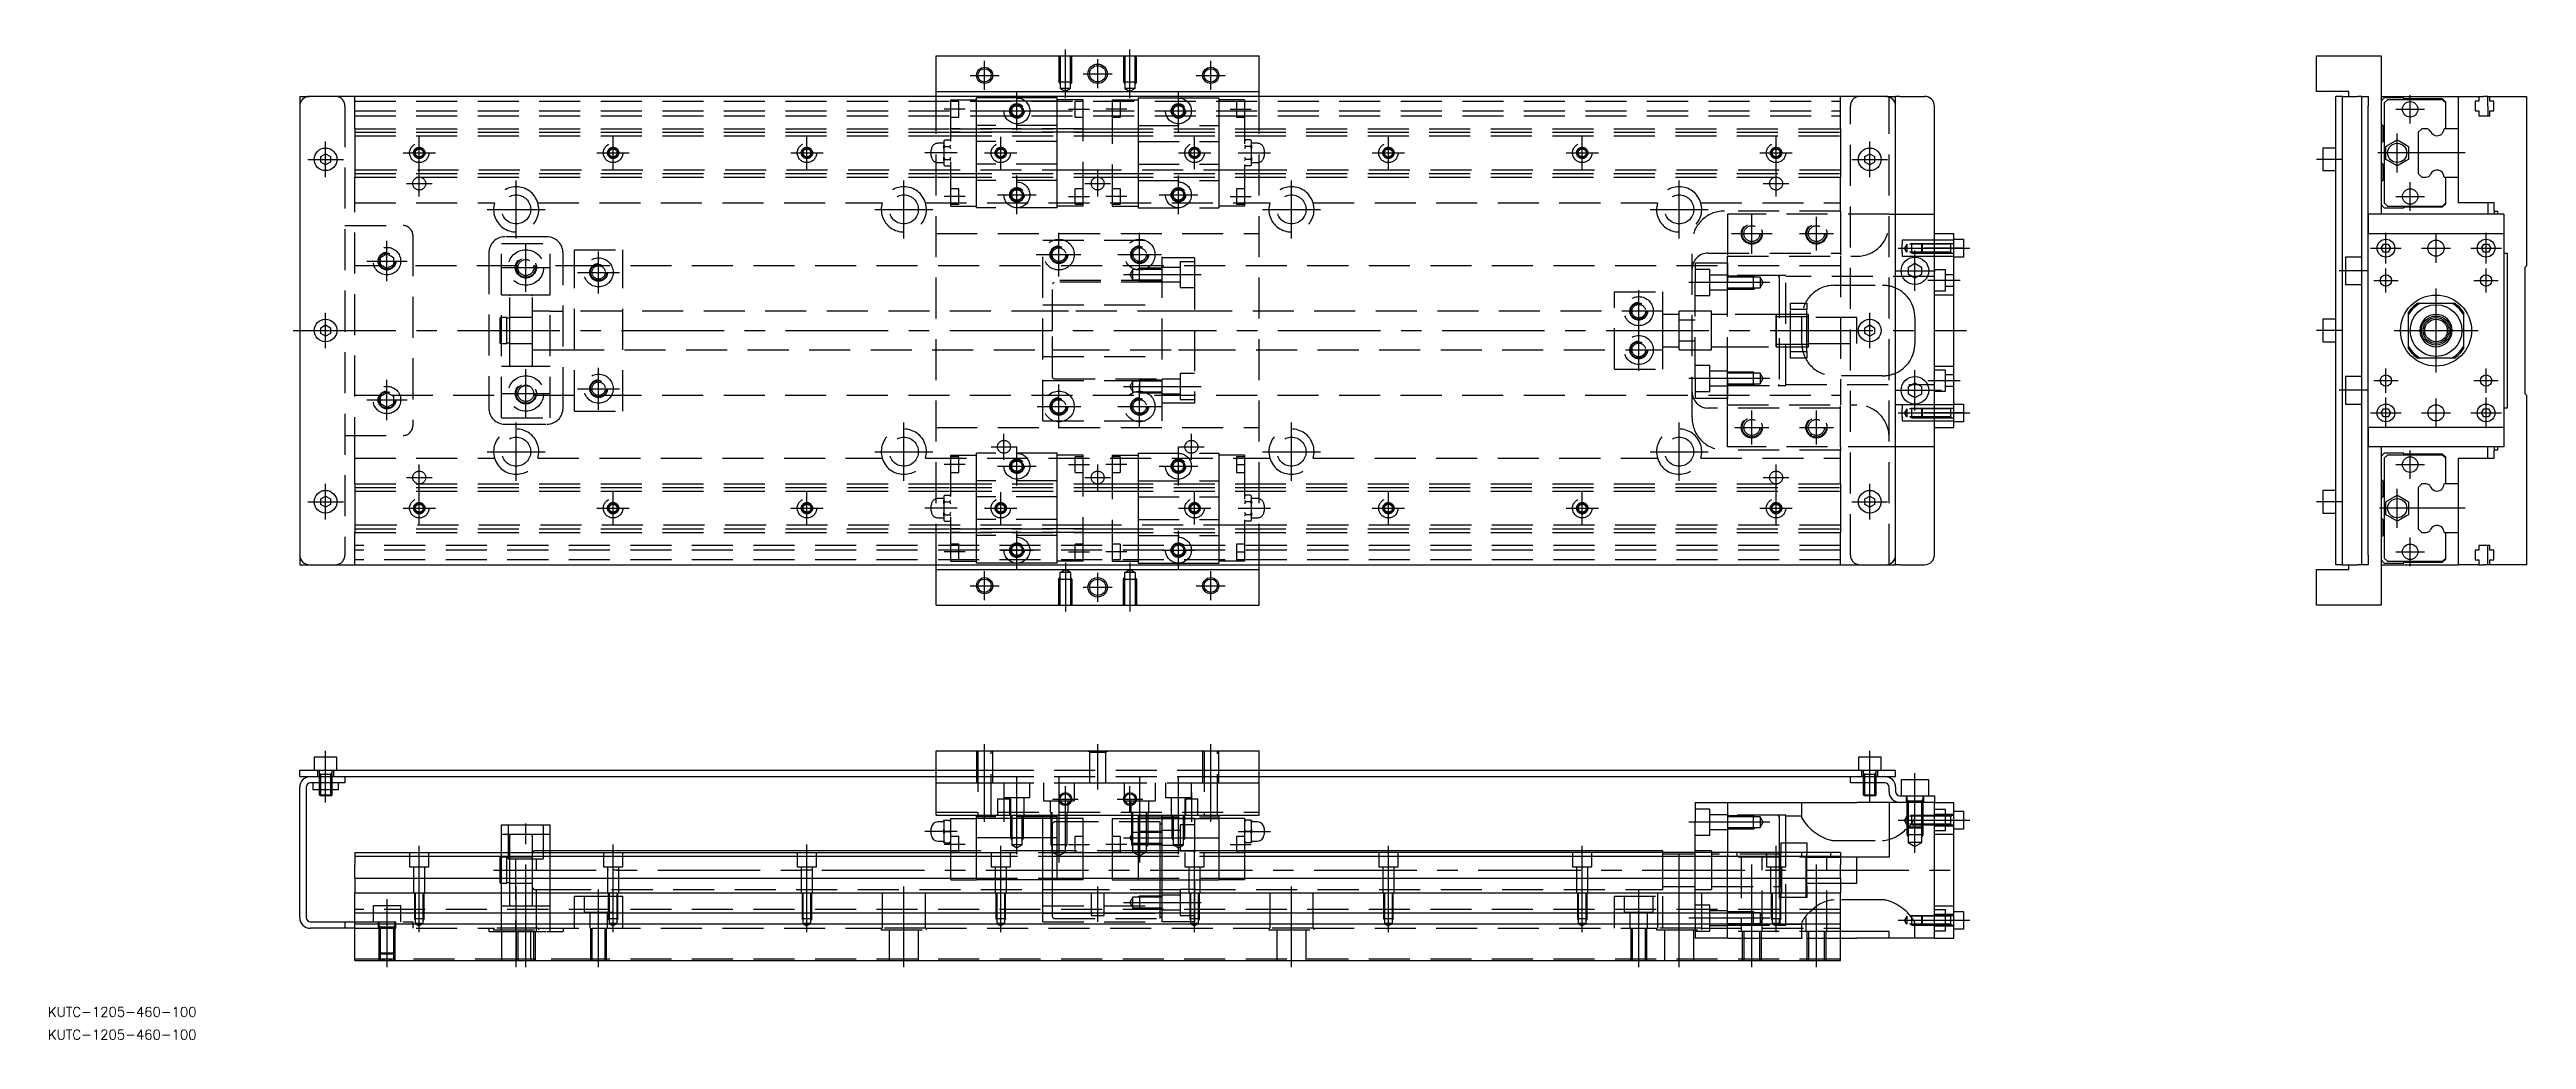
# Model space of a CAD drawing. Extents: x -94 to 672, y -24 to 282.
import ezdxf

# ---------------------------------------------------------------- set-up
doc = ezdxf.new("R2010")
doc.units = 0
doc.linetypes.add('CENTER', pattern=[50.8, 31.75, -6.35, 6.35, -6.35])
doc.linetypes.add('DASHED', pattern=[19.05, 12.7, -6.35])
doc.layers.get('0').update_dxf_attribs({"linetype": 'CONTINUOUS'})
doc.layers.add('CENTER', color=1, linetype='CENTER')
doc.styles.get("Standard").update_dxf_attribs({"font": 'txt.shx', "height": 3, "bigfont": 'bigfont.shx'})

msp = doc.modelspace()

# ---------------------------------------------------------------- texts
at = {"color": 7, "linetype": 'CONTINUOUS'}
for p in [(-94.97, -17.38), (-94.97, -24.41)]:
    msp.add_text('KUTC-1205-460-100', height=3, dxfattribs=at).set_placement(p)

# ---------------------------------------------------------------- linework, layer by layer
at = {"color": 7, "linetype": 'CONTINUOUS'}
for p, q in [((180, 280.07), (280, 280.07)), ((180, 269.07), (180, 280.07)), ((280, 269.07), (280, 280.07)), ((607.3, 269.07), (607.3, 280.07)), ((607.3, 280.07), (627.3, 280.07)), ((627.3, 280.07), (627.3, 231.07)), ((180, 269.07), (280, 269.07)), ((180, 267.57), (180, 269.07)), ((280, 267.57), (280, 269.07)), ((617.3, 269.07), (607.3, 269.07)), ((617.3, 267.57), (617.3, 269.07)), ((-17, 267.57), (-17, 264.57)), ((-17, 267.57), (-14, 267.57)), ((-17, 264.57), (-17, 125.57)), ((474, 267.57), (-14, 267.57)), ((474, 267.57), (477, 267.57)), ((477, 264.57), (477, 267.57)), ((478.33, 267.57), (477, 267.57)), ((477, 125.57), (477, 264.57)), ((478.33, 267.57), (486, 267.57)), ((489, 125.57), (489, 264.57)), ((613.3, 264.57), (613.3, 267.57)), ((615.3, 267.57), (613.3, 267.57)), ((613.3, 125.57), (613.3, 264.57)), ((615.3, 264.57), (615.3, 267.57)), ((615.3, 267.57), (618.63, 267.57)), ((615.3, 125.57), (615.3, 264.57)), ((618.63, 267.57), (619.96, 267.57)), ((621.3, 267.57), (619.96, 267.57)), ((621.3, 264.57), (621.3, 267.57)), ((621.3, 267.57), (623.3, 267.57)), ((621.3, 125.57), (621.3, 264.57)), ((623.3, 267.57), (623.3, 264.57)), ((623.3, 231.07), (623.3, 264.57)), ((627.3, 267.57), (651.3, 267.57)), ((628.29, 267.07), (627.3, 266.08)), ((634.3, 267.07), (628.29, 267.07)), ((629.29, 266.52), (628.3, 265.53)), ((628.3, 265.53), (628.3, 234.61)), ((646.3, 266.52), (629.29, 266.52)), ((634.3, 266.82), (634.3, 267.07)), ((646.3, 266.82), (634.3, 266.82)), ((647.3, 265.82), (646.3, 266.82)), ((647.3, 265.52), (646.3, 266.52)), ((647.3, 265.52), (647.3, 265.82)), ((647.3, 257.57), (647.3, 265.52)), ((651.3, 257.57), (651.3, 267.57)), ((651.3, 267.57), (657.6, 267.57)), ((656.45, 266.07), (656.45, 263.07)), ((657.6, 266.07), (656.45, 266.07)), ((656.45, 263.07), (657.6, 263.07)), ((657.6, 267.57), (658.96, 267.57)), ((657.6, 267.57), (657.6, 266.07)), ((657.6, 263.07), (657.6, 261.57)), ((657.6, 261.57), (661, 261.57)), ((660.3, 267.57), (658.96, 267.57)), ((660.3, 264.57), (660.3, 267.57)), ((660.3, 267.57), (661, 267.57)), ((660.3, 264.57), (660.3, 261.57)), ((661, 266.07), (661, 267.57)), ((661, 267.57), (672.3, 267.57)), ((662.15, 266.07), (661, 266.07)), ((661, 263.07), (662.15, 263.07)), ((661, 261.57), (661, 263.07)), ((662.15, 263.07), (662.15, 266.07)), ((672.3, 267.57), (672.3, 215.07)), ((627.3, 259.07), (627.8, 258.57)), ((627.8, 253.57), (627.3, 253.07)), ((627.8, 258.57), (627.8, 253.57)), ((629.39, 252.43), (631.71, 253.76)), ((631.71, 253.76), (632.3, 254.11)), ((632.3, 254.11), (632.89, 253.76)), ((632.89, 253.76), (635.2, 252.43)), ((639.92, 257.57), (638.8, 256.45)), ((638.8, 256.45), (638.8, 243.69)), ((641.21, 257.57), (639.92, 257.57)), ((651.3, 257.57), (646.79, 257.57)), ((651.3, 242.57), (651.3, 257.57)), ((651.3, 242.57), (651.3, 257.57)), ((-10.5, 248.94), (-9, 249.8)), ((-10.5, 247.2), (-10.5, 248.94)), ((-9, 246.34), (-10.5, 247.2)), ((-9, 249.8), (-7.5, 248.94)), ((-7.5, 247.2), (-9, 246.34)), ((-7.5, 248.94), (-7.5, 247.2)), ((467.5, 248.94), (469, 249.8)), ((467.5, 247.2), (467.5, 248.94)), ((469, 246.34), (467.5, 247.2)), ((469, 249.8), (470.5, 248.94)), ((470.5, 247.2), (469, 246.34)), ((470.5, 248.94), (470.5, 247.2)), ((609.3, 251.57), (609.3, 248.07)), ((613.3, 251.57), (609.3, 251.57)), ((609.3, 248.07), (609.3, 244.57)), ((627.3, 247.07), (627.8, 246.57)), ((627.8, 246.57), (627.8, 241.57)), ((628.8, 252.09), (629.39, 252.43)), ((628.8, 251.41), (628.8, 252.09)), ((628.8, 248.73), (628.8, 251.41)), ((628.8, 248.05), (628.8, 248.73)), ((629.39, 247.71), (628.8, 248.05)), ((631.71, 246.38), (629.39, 247.71)), ((632.3, 246.03), (631.71, 246.38)), ((632.89, 246.38), (632.3, 246.03)), ((635.2, 247.71), (632.89, 246.38)), ((635.2, 252.43), (635.79, 252.09)), ((635.79, 248.05), (635.2, 247.71)), ((635.79, 252.09), (635.79, 251.41)), ((635.79, 251.41), (635.79, 248.73)), ((635.79, 248.73), (635.79, 248.05)), ((609.3, 244.57), (613.3, 244.57)), ((627.8, 241.57), (627.3, 241.07)), ((638.8, 243.69), (639.92, 242.57)), ((639.92, 242.57), (641.21, 242.57)), ((646.79, 242.57), (651.3, 242.57)), ((647.3, 234.62), (647.3, 242.57)), ((651.3, 234.57), (651.3, 242.57)), ((623.3, 231.07), (623.3, 225.07)), ((623.3, 225.07), (623.3, 231.07)), ((665.3, 231.07), (623.3, 231.07)), ((627.3, 234.06), (628.29, 233.07)), ((628.29, 233.07), (634.3, 233.07)), ((628.3, 234.61), (629.29, 233.62)), ((629.29, 233.62), (646.3, 233.62)), ((634.3, 233.32), (646.3, 233.32)), ((634.3, 233.07), (634.3, 233.32)), ((646.3, 233.62), (647.3, 234.62)), ((646.3, 233.32), (647.3, 234.32)), ((647.3, 234.32), (647.3, 234.62)), ((662.3, 234.57), (651.3, 234.57)), ((660.3, 234.57), (660.3, 231.07)), ((662.3, 232.07), (662.3, 234.57)), ((662.3, 232.07), (662.3, 231.07)), ((662.3, 232.07), (663.3, 232.07)), ((663.3, 232.07), (663.3, 231.07)), ((665.3, 231.07), (665.3, 225.07)), ((489, 225.07), (495, 225.07)), ((495, 165.07), (495, 225.07)), ((495, 223.32), (498, 223.32)), ((498, 223.32), (498, 217.82)), ((623.3, 225.07), (665.3, 225.07)), ((623.3, 165.07), (623.3, 225.07)), ((665.3, 225.07), (665.3, 165.07)), ((481, 214.72), (483, 215.88)), ((481, 212.42), (481, 214.72)), ((483, 215.88), (485, 214.72)), ((485, 214.72), (485, 212.42)), ((498, 217.82), (495, 217.82)), ((621.3, 217.82), (616.3, 217.82)), ((616.3, 217.82), (616.3, 213.57)), ((627.35, 220.57), (628.08, 221.82)), ((628.08, 219.32), (627.35, 220.57)), ((628.08, 221.82), (629.52, 221.82)), ((629.52, 219.32), (628.08, 219.32)), ((629.52, 221.82), (630.24, 220.57)), ((630.24, 220.57), (629.52, 219.32)), ((658.35, 220.57), (659.08, 221.82)), ((659.08, 219.32), (658.35, 220.57)), ((659.08, 221.82), (660.52, 221.82)), ((660.52, 219.32), (659.08, 219.32)), ((660.52, 221.82), (661.24, 220.57)), ((661.24, 220.57), (660.52, 219.32)), ((665.3, 219.07), (666.3, 219.07)), ((666.3, 219.07), (666.3, 171.07)), ((671.8, 214.57), (672.3, 215.07)), ((483, 211.26), (481, 212.42)), ((485, 212.42), (483, 211.26)), ((616.3, 213.57), (616.3, 209.32)), ((616.3, 209.32), (621.3, 209.32)), ((671.8, 214.57), (671.8, 175.57)), ((635.8, 199.98), (635.8, 200.74)), ((635.8, 190.16), (635.8, 199.98)), ((638.63, 203.57), (639.38, 203.57)), ((639.38, 203.57), (649.21, 203.57)), ((649.21, 203.57), (649.97, 203.57)), ((652.8, 200.74), (652.8, 199.98)), ((652.8, 199.98), (652.8, 190.16)), ((-10.5, 195.94), (-9, 196.8)), ((-10.5, 194.2), (-10.5, 195.94)), ((-9, 193.34), (-10.5, 194.2)), ((-9, 196.8), (-7.5, 195.94)), ((-7.5, 194.2), (-9, 193.34)), ((-7.5, 195.94), (-7.5, 194.2)), ((467.5, 195.94), (469, 196.8)), ((467.5, 194.2), (467.5, 195.94)), ((469, 193.34), (467.5, 194.2)), ((469, 196.8), (470.5, 195.94)), ((470.5, 194.2), (469, 193.34)), ((470.5, 195.94), (470.5, 194.2)), ((613.3, 198.57), (609.3, 198.57)), ((609.3, 198.57), (609.3, 195.07)), ((609.3, 195.07), (609.3, 191.57)), ((45, 191.07), (45.5, 191.07)), ((609.3, 191.57), (613.3, 191.57)), ((635.8, 189.4), (635.8, 190.16)), ((639.38, 186.57), (638.63, 186.57)), ((649.21, 186.57), (639.38, 186.57)), ((649.97, 186.57), (649.21, 186.57)), ((652.8, 190.16), (652.8, 189.4)), ((481, 177.72), (483, 178.88)), ((481, 175.42), (481, 177.72)), ((483, 178.88), (485, 177.72)), ((485, 177.72), (485, 175.42)), ((616.3, 180.82), (616.3, 176.57)), ((621.3, 180.82), (616.3, 180.82)), ((616.3, 176.57), (616.3, 172.32)), ((483, 174.26), (481, 175.42)), ((485, 175.42), (483, 174.26)), ((495, 172.32), (498, 172.32)), ((498, 172.32), (498, 166.82)), ((616.3, 172.32), (621.3, 172.32)), ((627.35, 169.57), (628.08, 170.82)), ((628.08, 168.32), (627.35, 169.57)), ((628.08, 170.82), (629.52, 170.82)), ((629.52, 170.82), (630.24, 169.57)), ((630.24, 169.57), (629.52, 168.32)), ((658.35, 169.57), (659.08, 170.82)), ((659.08, 168.32), (658.35, 169.57)), ((659.08, 170.82), (660.52, 170.82)), ((660.52, 170.82), (661.24, 169.57)), ((661.24, 169.57), (660.52, 168.32)), ((666.3, 171.07), (665.3, 171.07)), ((672.3, 175.07), (671.8, 175.57)), ((672.3, 175.07), (672.3, 122.57)), ((489, 165.07), (495, 165.07)), ((498, 166.82), (495, 166.82)), ((665.3, 165.07), (623.3, 165.07)), ((623.3, 165.07), (623.3, 159.07)), ((623.3, 159.07), (623.3, 165.07)), ((629.52, 168.32), (628.08, 168.32)), ((660.52, 168.32), (659.08, 168.32)), ((665.3, 165.07), (665.3, 159.07)), ((623.3, 125.57), (623.3, 159.07)), ((665.3, 159.07), (623.3, 159.07)), ((627.3, 159.07), (627.3, 110.07)), ((628.29, 157.07), (627.3, 156.08)), ((634.3, 157.07), (628.29, 157.07)), ((629.29, 156.52), (628.3, 155.53)), ((628.3, 155.53), (628.3, 124.61)), ((646.3, 156.52), (629.29, 156.52)), ((634.3, 156.82), (634.3, 157.07)), ((646.3, 156.82), (634.3, 156.82)), ((647.3, 155.82), (646.3, 156.82)), ((647.3, 155.52), (646.3, 156.52)), ((647.3, 155.52), (647.3, 155.82)), ((647.3, 147.57), (647.3, 155.52)), ((651.3, 147.57), (651.3, 155.57)), ((651.3, 155.57), (662.3, 155.57)), ((660.3, 155.57), (660.3, 159.07)), ((662.3, 159.07), (662.3, 158.07)), ((663.3, 158.07), (662.3, 158.07)), ((662.3, 155.57), (662.3, 158.07)), ((663.3, 159.07), (663.3, 158.07)), ((627.3, 149.07), (627.8, 148.57)), ((627.8, 148.57), (627.8, 143.57)), ((639.92, 147.57), (638.8, 146.45)), ((638.8, 146.45), (638.8, 133.69)), ((641.21, 147.57), (639.92, 147.57)), ((651.3, 147.57), (646.79, 147.57)), ((651.3, 132.57), (651.3, 147.57)), ((651.3, 132.57), (651.3, 147.57)), ((-10.5, 142.94), (-9, 143.8)), ((-10.5, 141.2), (-10.5, 142.94)), ((-9, 140.34), (-10.5, 141.2)), ((-9, 143.8), (-7.5, 142.94)), ((-7.5, 141.2), (-9, 140.34)), ((-7.5, 142.94), (-7.5, 141.2)), ((467.5, 142.94), (469, 143.8)), ((467.5, 141.2), (467.5, 142.94)), ((469, 140.34), (467.5, 141.2)), ((469, 143.8), (470.5, 142.94)), ((470.5, 141.2), (469, 140.34)), ((470.5, 142.94), (470.5, 141.2)), ((613.3, 145.57), (609.3, 145.57)), ((609.3, 145.57), (609.3, 142.07)), ((609.3, 142.07), (609.3, 138.57)), ((609.3, 138.57), (613.3, 138.57)), ((627.8, 143.57), (627.3, 143.07)), ((628.8, 142.09), (629.39, 142.43)), ((628.8, 141.41), (628.8, 142.09)), ((628.8, 138.73), (628.8, 141.41)), ((628.8, 138.05), (628.8, 138.73)), ((629.39, 137.71), (628.8, 138.05)), ((629.39, 142.43), (631.71, 143.76)), ((631.71, 143.76), (632.3, 144.11)), ((632.3, 144.11), (632.89, 143.76)), ((632.89, 143.76), (635.2, 142.43)), ((635.2, 142.43), (635.79, 142.09)), ((635.79, 138.05), (635.2, 137.71)), ((635.79, 142.09), (635.79, 141.41)), ((635.79, 141.41), (635.79, 138.73)), ((635.79, 138.73), (635.79, 138.05)), ((627.3, 137.07), (627.8, 136.57)), ((627.8, 131.57), (627.3, 131.07)), ((627.8, 136.57), (627.8, 131.57)), ((631.71, 136.38), (629.39, 137.71)), ((632.3, 136.03), (631.71, 136.38)), ((632.89, 136.38), (632.3, 136.03)), ((635.2, 137.71), (632.89, 136.38)), ((638.8, 133.69), (639.92, 132.57)), ((639.92, 132.57), (641.21, 132.57)), ((646.79, 132.57), (651.3, 132.57)), ((647.3, 124.62), (647.3, 132.57)), ((651.3, 122.57), (651.3, 132.57)), ((-17, 125.57), (-17, 122.57)), ((477, 122.57), (477, 125.57)), ((613.3, 122.57), (613.3, 125.57)), ((615.3, 122.57), (615.3, 125.57)), ((621.3, 122.57), (621.3, 125.57)), ((623.3, 125.57), (623.3, 122.57)), ((627.3, 124.06), (628.29, 123.07)), ((628.29, 123.07), (634.3, 123.07)), ((628.3, 124.61), (629.29, 123.62)), ((629.29, 123.62), (646.3, 123.62)), ((634.3, 123.32), (646.3, 123.32)), ((634.3, 123.07), (634.3, 123.32)), ((646.3, 123.62), (647.3, 124.62)), ((646.3, 123.32), (647.3, 124.32)), ((647.3, 124.32), (647.3, 124.62)), ((656.45, 127.07), (656.45, 124.07)), ((657.6, 127.07), (656.45, 127.07)), ((656.45, 124.07), (657.6, 124.07)), ((661, 128.57), (657.6, 128.57)), ((657.6, 128.57), (657.6, 127.07)), ((657.6, 124.07), (657.6, 122.57)), ((660.3, 125.57), (660.3, 128.57)), ((660.3, 122.57), (660.3, 125.57)), ((661, 127.07), (661, 128.57)), ((662.15, 127.07), (661, 127.07)), ((661, 122.57), (661, 124.07)), ((661, 124.07), (662.15, 124.07)), ((662.15, 124.07), (662.15, 127.07)), ((-17, 122.57), (-14, 122.57)), ((-14, 122.57), (474, 122.57)), ((180, 121.07), (180, 122.57)), ((180, 110.07), (180, 121.07)), ((180, 121.07), (280, 121.07)), ((280, 121.07), (280, 122.57)), ((280, 110.07), (280, 121.07)), ((474, 122.57), (477, 122.57)), ((478.33, 122.57), (477, 122.57)), ((478.33, 122.57), (486, 122.57)), ((607.3, 110.07), (607.3, 121.07)), ((607.3, 121.07), (617.3, 121.07)), ((615.3, 122.57), (613.3, 122.57)), ((615.3, 122.57), (618.63, 122.57)), ((617.3, 121.07), (617.3, 122.57)), ((618.63, 122.57), (619.96, 122.57)), ((621.3, 122.57), (619.96, 122.57)), ((623.3, 122.57), (621.3, 122.57)), ((627.3, 122.57), (651.3, 122.57)), ((657.6, 122.57), (651.3, 122.57)), ((657.6, 122.57), (658.96, 122.57)), ((660.3, 122.57), (658.96, 122.57)), ((661, 122.57), (660.3, 122.57)), ((672.3, 122.57), (661, 122.57)), ((180, 110.07), (280, 110.07)), ((627.3, 110.07), (607.3, 110.07)), ((-12.5, 63), (-12.5, 59)), ((-5.5, 63), (-12.5, 63)), ((-5.5, 59), (-5.5, 63)), ((180, 65), (280, 65)), ((180, 45), (180, 65)), ((280, 45), (280, 65)), ((472.5, 63), (465.5, 63)), ((465.5, 63), (465.5, 59)), ((472.5, 59), (472.5, 63)), ((-17, 59), (-14, 59)), ((-17, 57), (-17, 59)), ((-17, 57), (-14, 57)), ((-14, 59), (180, 59)), ((-14, 57), (-13.67, 57)), ((-13.67, 57), (-6, 57)), ((-13.67, 57), (-6, 57)), ((-6, 55), (-13.67, 55)), ((-13, 55), (-13, 53)), ((-6, 57), (180, 57)), ((-3, 55), (-6, 55)), ((-5, 53), (-5, 55)), ((-3, 57), (-3, 55)), ((280, 59), (474, 59)), ((280, 57), (466, 57)), ((463, 55), (463, 57)), ((466, 55), (463, 55)), ((466, 57), (473.67, 57)), ((466, 57), (473.67, 57)), ((473.67, 55), (466, 55)), ((467, 55), (467, 51.38)), ((471, 51.38), (471, 55)), ((473.67, 57), (474, 57)), ((474, 59), (477, 59)), ((474, 57), (477, 57)), ((477, 57), (477, 59)), ((478.75, 56), (478.75, 51)), ((487.25, 56), (478.75, 56)), ((487.25, 51), (487.25, 56)), ((-17, 13.33), (-17, 53.67)), ((-15, 53.67), (-15, 13.33)), ((-13, 53), (-5, 53)), ((-11, 53), (-11, 51.38)), ((-11, 51.38), (-7, 51.38)), ((-10.62, 51), (-11, 51.38)), ((-7.38, 51), (-10.62, 51)), ((-7.38, 51), (-7, 51.38)), ((-7, 51.38), (-7, 53)), ((415, 49), (415, 42.75)), ((415, 49), (415.34, 49)), ((415.34, 49), (424.66, 49)), ((424.66, 49), (425, 49)), ((425, 49), (425, 33.5)), ((425, 49), (465, 49)), ((475, 49), (465, 49)), ((467, 51.38), (471, 51.38)), ((467.38, 51), (467, 51.38)), ((470.62, 51), (467.38, 51)), ((470.62, 51), (471, 51.38)), ((475, 52.33), (475, 53.67)), ((475, 49), (475, 32)), ((478.33, 49), (475, 49)), ((477, 53.67), (477, 52.33)), ((478.33, 51), (486, 51)), ((486, 49), (478.33, 49)), ((486, 49), (478.33, 49)), ((486, 51), (489, 51)), ((489, 49), (486, 49)), ((489, 49), (486, 49)), ((489, 51), (489, 49)), ((489, 7), (489, 49)), ((489, 49), (495, 49)), ((495, 7), (495, 49)), ((495, 46.25), (498, 46.25)), ((498, 46.25), (498, 40.75)), ((45.5, 42), (60.5, 42)), ((45.5, 33.5), (45.5, 42)), ((60.5, 33.5), (60.5, 42)), ((178.5, 40), (178.5, 40.97)), ((178.5, 39.03), (178.5, 40)), ((180, 45), (280, 45)), ((182.43, 42.97), (180.5, 42.97)), ((182.43, 42.9), (182.43, 43.5)), ((182.43, 43.5), (182.72, 43.5)), ((182.72, 43.5), (182.43, 42.9)), ((182.43, 42.9), (182.43, 40.59)), ((182.43, 39.41), (182.43, 40.59)), ((182.43, 40.59), (182.72, 40)), ((182.72, 40), (182.43, 39.41)), ((182.43, 39.41), (182.43, 37.1)), ((182.72, 43.5), (184.19, 43.5)), ((182.72, 40), (184.19, 40)), ((184.19, 43.5), (184.5, 43.5)), ((184.45, 42.97), (184.19, 43.5)), ((184.19, 40), (184.5, 40.64)), ((184.5, 39.36), (184.19, 40)), ((184.5, 42.85), (184.45, 42.97)), ((184.5, 43.5), (184.5, 44)), ((184.5, 44), (192.5, 44)), ((184.5, 43.01), (184.5, 43.5)), ((184.5, 36.51), (184.5, 43.01)), ((192.5, 44.01), (192.5, 45)), ((217.5, 44.01), (192.5, 44.01)), ((192.5, 38), (192.5, 44.01)), ((217.5, 44.01), (217.5, 45)), ((217.5, 38), (217.5, 44.01)), ((225.5, 44), (217.5, 44)), ((225.5, 43.01), (225.5, 44)), ((225.5, 26), (225.5, 43.01)), ((234.5, 44), (234.5, 43.01)), ((234.5, 44), (242.5, 44)), ((234.5, 43.01), (234.5, 26)), ((242.5, 45), (242.5, 44.01)), ((242.5, 44.01), (242.5, 38)), ((242.5, 44.01), (267.5, 44.01)), ((267.5, 45), (267.5, 44.01)), ((267.5, 44.01), (267.5, 38)), ((275.5, 44), (267.5, 44)), ((275.5, 44), (275.5, 43.5)), ((275.5, 43.5), (275.81, 43.5)), ((275.5, 43.5), (275.5, 43.01)), ((275.5, 43.01), (275.5, 36.51)), ((275.55, 42.97), (275.5, 42.85)), ((275.5, 40.64), (275.81, 40)), ((275.81, 40), (275.5, 39.36)), ((275.81, 43.5), (275.55, 42.97)), ((277.28, 43.5), (275.81, 43.5)), ((277.28, 40), (275.81, 40)), ((277.28, 43.5), (277.57, 43.5)), ((277.57, 42.9), (277.28, 43.5)), ((277.28, 40), (277.57, 40.59)), ((277.57, 39.41), (277.28, 40)), ((277.57, 43.5), (277.57, 42.9)), ((279.5, 42.97), (277.57, 42.97)), ((277.57, 40.59), (277.57, 42.9)), ((277.57, 40.59), (277.57, 39.41)), ((277.57, 37.1), (277.57, 39.41)), ((281.5, 40.97), (281.5, 39.03)), ((415, 33.5), (415, 42.75)), ((498, 40.75), (495, 40.75)), ((0, 33.5), (184.5, 33.5)), ((0, 33.5), (0, 32.38)), ((0, 32.38), (184.5, 32.38)), ((0, 32.38), (0, 31.09)), ((0, 31.09), (0, 29.72)), ((184.5, 34), (60.5, 34)), ((180.5, 37.03), (182.43, 37.03)), ((182.43, 36.51), (182.43, 37.1)), ((182.43, 37.1), (182.72, 36.51)), ((182.72, 36.51), (182.43, 36.51)), ((182.72, 36.51), (184.19, 36.51)), ((184.19, 36.51), (184.5, 37.15)), ((184.5, 36.51), (184.19, 36.51)), ((184.5, 26), (184.5, 36.51)), ((217.5, 38), (192.5, 38)), ((192.5, 26), (192.5, 38)), ((217.5, 26), (217.5, 38)), ((225.5, 33.5), (234.5, 33.5)), ((225.5, 32.38), (234.5, 32.38)), ((242.5, 38), (267.5, 38)), ((242.5, 38), (242.5, 26)), ((267.5, 38), (267.5, 26)), ((275.5, 37.15), (275.81, 36.51)), ((275.5, 36.51), (275.5, 26)), ((275.81, 36.51), (275.5, 36.51)), ((405, 34), (275.5, 34)), ((460, 33.5), (275.5, 33.5)), ((275.5, 32.38), (460, 32.38)), ((277.28, 36.51), (275.81, 36.51)), ((277.28, 36.51), (277.57, 37.1)), ((277.57, 36.51), (277.28, 36.51)), ((277.57, 37.1), (277.57, 36.51)), ((277.57, 37.03), (279.5, 37.03)), ((405, 33.5), (405, 34)), ((460, 33.5), (460, 32.38)), ((460, 32.38), (460, 31.09)), ((475, 32), (460, 32)), ((460, 32), (460, 31.09)), ((460, 31.09), (460, 29.72)), ((460, 31.09), (460, 29.72)), ((0, 25.5), (0, 29.72)), ((0, 25.5), (184.5, 25.5)), ((0, 25.5), (0, 21)), ((184.5, 25), (184.5, 26)), ((184.5, 25), (192.5, 25)), ((192.5, 25), (192.5, 26)), ((217.5, 25), (192.5, 25)), ((217.5, 25), (217.5, 26)), ((225.5, 25), (217.5, 25)), ((225.5, 25), (225.5, 26)), ((225.5, 25.5), (234.5, 25.5)), ((234.5, 26), (234.5, 25)), ((234.5, 25), (242.5, 25)), ((242.5, 26), (242.5, 25)), ((242.5, 25), (267.5, 25)), ((267.5, 26), (267.5, 25)), ((275.5, 25), (267.5, 25)), ((275.5, 26), (275.5, 25)), ((275.5, 25.5), (460, 25.5)), ((460, 25.5), (460, 29.72)), ((460, 25.5), (460, 29.72)), ((460, 25.5), (460, 21)), ((460, 25.5), (460, 21)), ((0, 21), (460, 21)), ((0, 14.7), (0, 21)), ((460, 14.7), (460, 21)), ((460, 14.7), (460, 21)), ((-13.67, 12), (-6, 12)), ((-6, 10), (-13.67, 10)), ((-6, 12), (-3, 12)), ((-3, 10), (-6, 10)), ((-3, 12), (-3, 10)), ((-3, 12), (0, 12)), ((0, 10), (-3, 10)), ((460, 14.7), (0, 14.7)), ((0, 11.3), (0, 14.7)), ((460, 11.3), (0, 11.3)), ((0, 0), (0, 11.3)), ((460, 11.3), (460, 14.7)), ((460, 7), (460, 14.7)), ((460, 0), (460, 11.3)), ((475, 9), (460, 9)), ((475, 7), (475, 9)), ((495, 15.25), (498, 15.25)), ((498, 9.75), (495, 9.75)), ((498, 15.25), (498, 9.75)), ((0, 0), (460, 0)), ((460, 7), (465, 7)), ((475, 7), (465, 7)), ((489, 7), (475, 7)), ((489, 7), (495, 7))]:
    msp.add_line(p, q, dxfattribs=at)
at = {"color": 3, "linetype": 'DASHED'}
for p, q in [((218, 280.07), (218, 272.07)), ((218.38, 280.07), (218.38, 272.07)), ((221.62, 272.07), (221.62, 280.07)), ((222, 272.07), (222, 280.07)), ((238, 280.07), (238, 272.07)), ((238.38, 280.07), (238.38, 272.07)), ((241.62, 272.07), (241.62, 280.07)), ((242, 272.07), (242, 280.07)), ((218, 272.07), (220, 272.07)), ((218, 272.07), (218.38, 271.41)), ((218.38, 272.07), (218.38, 269.97)), ((221.62, 269.97), (218.38, 269.97)), ((218.38, 269.97), (220, 269.03)), ((220, 272.07), (222, 272.07)), ((221.62, 269.97), (220, 269.03)), ((221.62, 269.97), (221.62, 272.07)), ((222, 272.07), (221.62, 271.41)), ((238, 272.07), (240, 272.07)), ((238, 272.07), (238.38, 271.41)), ((238.38, 272.07), (238.38, 269.97)), ((241.62, 269.97), (238.38, 269.97)), ((238.38, 269.97), (240, 269.03)), ((240, 272.07), (242, 272.07)), ((241.62, 269.97), (240, 269.03)), ((241.62, 269.97), (241.62, 272.07)), ((242, 272.07), (241.62, 271.41)), ((-3, 264.57), (-3, 125.57)), ((0, 257.57), (0, 267.57)), ((0, 266.07), (460, 266.07)), ((0, 263.07), (460, 263.07)), ((0, 261.57), (460, 261.57)), ((180, 122.57), (180, 267.57)), ((184.5, 266.52), (192.5, 266.52)), ((184.5, 265.53), (184.5, 266.52)), ((187, 265.97), (184.5, 265.97)), ((184.5, 234.61), (184.5, 265.53)), ((184.5, 261.17), (187, 261.17)), ((187, 261.17), (187, 265.97)), ((192.5, 266.08), (192.5, 267.07)), ((205, 267.07), (192.5, 267.07)), ((192.5, 259.07), (192.5, 266.08)), ((202.37, 266.08), (192.5, 266.08)), ((207.63, 266.08), (202.37, 266.08)), ((217.5, 267.07), (205, 267.07)), ((217.5, 266.08), (207.63, 266.08)), ((217.5, 266.08), (217.5, 267.07)), ((225.5, 266.52), (217.5, 266.52)), ((217.5, 259.07), (217.5, 266.08)), ((225.5, 265.97), (223, 265.97)), ((223, 261.17), (223, 265.97)), ((223, 261.17), (225.5, 261.17)), ((225.5, 265.53), (225.5, 266.52)), ((225.5, 234.61), (225.5, 265.53)), ((234.5, 266.52), (242.5, 266.52)), ((234.5, 266.52), (234.5, 265.53)), ((237, 265.97), (234.5, 265.97)), ((234.5, 265.53), (234.5, 234.61)), ((234.5, 261.17), (237, 261.17)), ((237, 265.97), (237, 261.17)), ((242.5, 267.07), (242.5, 266.08)), ((242.5, 267.07), (255, 267.07)), ((242.5, 266.08), (242.5, 259.07)), ((255, 267.07), (267.5, 267.07)), ((267.5, 267.07), (267.5, 266.08)), ((275.5, 266.52), (267.5, 266.52)), ((267.5, 266.08), (267.5, 259.07)), ((275.5, 265.97), (273, 265.97)), ((273, 265.97), (273, 261.17)), ((273, 261.17), (275.5, 261.17)), ((275.5, 266.52), (275.5, 265.53)), ((275.5, 265.53), (275.5, 234.61)), ((280, 122.57), (280, 267.57)), ((460, 257.57), (460, 267.57)), ((463, 125.57), (463, 264.57)), ((475, 122.57), (475, 267.57)), ((0, 257.57), (184.5, 257.57)), ((0, 257.57), (0, 256.45)), ((0, 256.45), (184.5, 256.45)), ((0, 256.45), (0, 243.69)), ((0, 255.37), (184.5, 255.37)), ((182.43, 253.04), (180.5, 253.04)), ((182.72, 254.11), (182.43, 253.81)), ((182.72, 254.11), (182.43, 253.76)), ((182.43, 253.76), (182.43, 253.81)), ((182.43, 253.76), (182.43, 252.43)), ((182.72, 254.11), (184.19, 254.11)), ((184.5, 253.74), (184.19, 254.11)), ((184.5, 253.79), (184.19, 254.11)), ((184.5, 257.57), (225.5, 257.57)), ((225.5, 257.57), (184.5, 257.57)), ((184.5, 256.45), (225.5, 256.45)), ((225.5, 256.45), (184.5, 256.45)), ((184.5, 255.37), (225.5, 255.37)), ((184.5, 255.37), (225.5, 255.37)), ((192.5, 258.57), (192.5, 259.07)), ((217.5, 258.57), (192.5, 258.57)), ((192.5, 253.57), (192.5, 258.57)), ((217.5, 253.57), (192.5, 253.57)), ((192.5, 253.07), (192.5, 253.57)), ((192.5, 247.07), (192.5, 253.07)), ((217.5, 258.57), (217.5, 259.07)), ((217.5, 253.57), (217.5, 258.57)), ((217.5, 253.07), (217.5, 253.57)), ((217.5, 247.07), (217.5, 253.07)), ((225.5, 257.57), (234.5, 257.57)), ((225.5, 256.45), (234.5, 256.45)), ((225.5, 255.37), (234.5, 255.37)), ((234.5, 257.57), (275.5, 257.57)), ((234.5, 257.57), (275.5, 257.57)), ((234.5, 256.45), (275.5, 256.45)), ((234.5, 256.45), (275.5, 256.45)), ((234.5, 255.37), (275.5, 255.37)), ((234.5, 255.37), (275.5, 255.37)), ((242.5, 259.07), (242.5, 258.57)), ((242.5, 258.57), (267.5, 258.57)), ((242.5, 258.57), (242.5, 253.57)), ((242.5, 253.57), (267.5, 253.57)), ((242.5, 253.57), (242.5, 253.07)), ((242.5, 253.07), (242.5, 247.07)), ((267.5, 259.07), (267.5, 258.57)), ((267.5, 258.57), (267.5, 253.57)), ((267.5, 253.57), (267.5, 253.07)), ((267.5, 253.07), (267.5, 247.07)), ((275.5, 257.57), (460, 257.57)), ((275.5, 256.45), (460, 256.45)), ((275.5, 255.37), (460, 255.37)), ((275.81, 254.11), (275.5, 253.74)), ((275.81, 254.11), (275.5, 253.79)), ((277.28, 254.11), (275.81, 254.11)), ((277.57, 253.81), (277.28, 254.11)), ((277.57, 253.76), (277.28, 254.11)), ((277.57, 253.81), (277.57, 253.76)), ((277.57, 252.43), (277.57, 253.76)), ((279.5, 253.04), (277.57, 253.04)), ((460, 257.57), (460, 256.45)), ((460, 256.45), (460, 243.69)), ((178.5, 249.1), (178.5, 251.04)), ((180.5, 247.1), (182.43, 247.1)), ((182.43, 251.41), (182.43, 252.43)), ((182.43, 252.43), (182.72, 252.09)), ((182.72, 252.09), (182.43, 251.41)), ((182.43, 251.41), (182.43, 248.73)), ((182.43, 247.71), (182.43, 248.73)), ((182.43, 248.73), (182.72, 248.05)), ((182.72, 248.05), (182.43, 247.71)), ((182.43, 247.71), (182.43, 246.38)), ((182.43, 246.33), (182.43, 246.38)), ((182.43, 246.38), (182.72, 246.03)), ((182.43, 246.33), (182.72, 246.03)), ((182.72, 252.09), (184.19, 252.09)), ((182.72, 248.05), (184.19, 248.05)), ((182.72, 246.03), (184.19, 246.03)), ((184.19, 252.09), (184.5, 252.46)), ((184.5, 251.35), (184.19, 252.09)), ((184.19, 248.05), (184.5, 248.79)), ((184.5, 247.68), (184.19, 248.05)), ((184.19, 246.03), (184.5, 246.4)), ((184.19, 246.03), (184.5, 246.35)), ((192.5, 246.57), (192.5, 247.07)), ((217.5, 246.57), (192.5, 246.57)), ((192.5, 241.57), (192.5, 246.57)), ((217.5, 246.57), (217.5, 247.07)), ((217.5, 241.57), (217.5, 246.57)), ((242.5, 247.07), (242.5, 246.57)), ((242.5, 246.57), (267.5, 246.57)), ((242.5, 246.57), (242.5, 241.57)), ((267.5, 247.07), (267.5, 246.57)), ((267.5, 246.57), (267.5, 241.57)), ((275.5, 252.46), (275.81, 252.09)), ((275.81, 252.09), (275.5, 251.35)), ((275.5, 248.79), (275.81, 248.05)), ((275.81, 248.05), (275.5, 247.68)), ((275.5, 246.4), (275.81, 246.03)), ((275.5, 246.35), (275.81, 246.03)), ((277.28, 252.09), (275.81, 252.09)), ((277.28, 248.05), (275.81, 248.05)), ((277.28, 246.03), (275.81, 246.03)), ((277.28, 252.09), (277.57, 252.43)), ((277.57, 251.41), (277.28, 252.09)), ((277.28, 248.05), (277.57, 248.73)), ((277.57, 247.71), (277.28, 248.05)), ((277.28, 246.03), (277.57, 246.38)), ((277.28, 246.03), (277.57, 246.33)), ((277.57, 252.43), (277.57, 251.41)), ((277.57, 248.73), (277.57, 251.41)), ((277.57, 248.73), (277.57, 247.71)), ((277.57, 246.38), (277.57, 247.71)), ((277.57, 247.1), (279.5, 247.1)), ((277.57, 246.38), (277.57, 246.33)), ((281.5, 251.04), (281.5, 249.1)), ((184.5, 244.77), (0, 244.77)), ((0, 243.69), (184.5, 243.69)), ((0, 243.69), (0, 242.57)), ((0, 242.57), (184.5, 242.57)), ((0, 234.57), (0, 242.57)), ((225.5, 244.77), (184.5, 244.77)), ((225.5, 244.77), (184.5, 244.77)), ((184.5, 243.69), (225.5, 243.69)), ((184.5, 242.57), (225.5, 242.57)), ((187, 238.97), (184.5, 238.97)), ((187, 234.17), (187, 238.97)), ((217.5, 241.57), (192.5, 241.57)), ((192.5, 241.07), (192.5, 241.57)), ((192.5, 234.06), (192.5, 241.07)), ((217.5, 241.07), (217.5, 241.57)), ((217.5, 234.06), (217.5, 241.07)), ((223, 234.17), (223, 238.97)), ((225.5, 238.97), (223, 238.97)), ((234.5, 244.77), (225.5, 244.77)), ((225.5, 243.69), (234.5, 243.69)), ((225.5, 242.57), (234.5, 242.57)), ((275.5, 244.77), (234.5, 244.77)), ((275.5, 244.77), (234.5, 244.77)), ((234.5, 243.69), (275.5, 243.69)), ((234.5, 242.57), (275.5, 242.57)), ((237, 238.97), (234.5, 238.97)), ((237, 238.97), (237, 234.17)), ((242.5, 241.57), (267.5, 241.57)), ((242.5, 241.57), (242.5, 241.07)), ((242.5, 241.07), (242.5, 234.06)), ((267.5, 241.57), (267.5, 241.07)), ((267.5, 241.07), (267.5, 234.06)), ((273, 238.97), (273, 234.17)), ((275.5, 238.97), (273, 238.97)), ((460, 244.77), (275.5, 244.77)), ((275.5, 243.69), (460, 243.69)), ((275.5, 242.57), (460, 242.57)), ((460, 243.69), (460, 242.57)), ((460, 234.57), (460, 242.57)), ((0, 234.57), (43.29, 234.57)), ((0, 155.57), (0, 234.57)), ((56.71, 234.57), (163.29, 234.57)), ((176.71, 234.57), (283.29, 234.57)), ((184.5, 233.62), (184.5, 234.61)), ((184.5, 234.17), (187, 234.17)), ((184.5, 233.62), (192.5, 233.62)), ((192.5, 233.07), (192.5, 234.06)), ((217.5, 233.07), (192.5, 233.07)), ((217.5, 233.07), (217.5, 234.06)), ((225.5, 233.62), (217.5, 233.62)), ((223, 234.17), (225.5, 234.17)), ((225.5, 233.62), (225.5, 234.61)), ((234.5, 234.61), (234.5, 233.62)), ((234.5, 234.17), (237, 234.17)), ((234.5, 233.62), (242.5, 233.62)), ((242.5, 234.06), (242.5, 233.07)), ((242.5, 233.07), (267.5, 233.07)), ((267.5, 234.06), (267.5, 233.07)), ((275.5, 233.62), (267.5, 233.62)), ((273, 234.17), (275.5, 234.17)), ((275.5, 234.61), (275.5, 233.62)), ((296.71, 234.57), (403.29, 234.57)), ((416.71, 234.57), (460, 234.57)), ((460, 232.07), (424, 232.07)), ((460, 232.07), (424, 232.07)), ((425, 231.07), (425, 218.07)), ((475, 231.07), (425, 231.07)), ((460, 232.07), (460, 234.57)), ((460, 232.07), (460, 231.07)), ((460, 231.07), (460, 218.07)), ((475, 231.07), (477, 231.07)), ((477, 231.07), (489, 231.07)), ((-3, 227.57), (15, 227.57)), ((18, 224.57), (18, 165.57)), ((59.5, 224.07), (46.5, 224.07)), ((180, 225.07), (280, 225.07)), ((213, 167.07), (213, 223.07)), ((213, 223.07), (250, 223.07)), ((250, 167.07), (250, 223.07)), ((489, 223.07), (479, 223.07)), ((479, 223.07), (479, 221.82)), ((495, 223.07), (489, 223.07)), ((8.53, 215.07), (0, 215.07)), ((8, 217.72), (10, 218.88)), ((8, 215.42), (8, 217.72)), ((10, 214.26), (8, 215.42)), ((10, 218.88), (12, 217.72)), ((12, 215.42), (10, 214.26)), ((50.55, 215.07), (11.47, 215.07)), ((12, 217.72), (12, 215.42)), ((41.5, 219.07), (41.5, 171.07)), ((45.5, 168.07), (45.5, 222.07)), ((45.5, 222.07), (60.5, 222.07)), ((74.86, 215.07), (55.45, 215.07)), ((60.5, 168.07), (60.5, 222.07)), ((64.5, 171.07), (64.5, 219.07)), ((68, 170.07), (68, 220.07)), ((68, 220.07), (83, 220.07)), ((460, 215.07), (76.14, 215.07)), ((83, 170.07), (83, 220.07)), ((260, 217.57), (250, 217.57)), ((255.5, 216.39), (255.5, 208.39)), ((260, 216.39), (255.5, 216.39)), ((260, 217.57), (260, 214.28)), ((414, 168.07), (414, 222.07)), ((415, 216.07), (415, 209.82)), ((415, 216.07), (415.34, 216.07)), ((415.34, 216.07), (424.66, 216.07)), ((419, 219.07), (460, 219.07)), ((424.66, 216.07), (425, 216.07)), ((425, 218.07), (465, 218.07)), ((425, 209.82), (425, 218.07)), ((425, 216.07), (425, 209.82)), ((460, 218.07), (460, 172.07)), ((479, 219.32), (479, 221.82)), ((479, 219.32), (479, 218.07)), ((479, 218.07), (489, 218.07)), ((480.5, 221.8), (479.79, 220.57)), ((480.5, 219.34), (479.79, 220.57)), ((494, 221.8), (480.5, 221.8)), ((480.5, 221.8), (480.5, 219.34)), ((494, 219.34), (480.5, 219.34)), ((482, 222.07), (481.53, 221.8)), ((482, 219.07), (481.53, 219.34)), ((482, 222.07), (495, 222.07)), ((482, 219.07), (482, 222.07)), ((482, 219.07), (495, 219.07)), ((485, 221.8), (485.27, 222.07)), ((485, 221.8), (485, 219.34)), ((485, 219.34), (485.27, 219.07)), ((485.27, 222.07), (485.27, 219.07)), ((489, 218.07), (495, 218.07)), ((494, 221.8), (494.47, 222.07)), ((494, 222.07), (494, 219.07)), ((494, 219.34), (494.47, 219.07)), ((250, 210.57), (213, 210.57)), ((216.5, 210.07), (216, 209.57)), ((216, 195.07), (216, 209.57)), ((250, 210.07), (216.5, 210.07)), ((240.9, 214.01), (239.96, 212.39)), ((239.96, 212.39), (240.9, 210.77)), ((245.5, 214.01), (240.9, 214.01)), ((240.9, 210.77), (240.9, 214.01)), ((240.9, 210.77), (245.5, 210.77)), ((243, 214.39), (242.34, 214.01)), ((243, 210.39), (242.34, 210.77)), ((245.85, 214.39), (243, 214.39)), ((243, 210.39), (243, 214.39)), ((243, 210.39), (250, 210.39)), ((250, 214.01), (245.5, 214.01)), ((245.5, 210.77), (250, 210.77)), ((250, 214.39), (245.85, 214.39)), ((250, 214.39), (245.85, 214.39)), ((245.85, 210.39), (250, 210.39)), ((255.5, 214.64), (250, 214.64)), ((250, 210.14), (255.5, 210.14)), ((255.5, 208.39), (260, 208.39)), ((260, 214.28), (260, 175.86)), ((390, 207.07), (405, 207.07)), ((390, 183.07), (390, 207.07)), ((405, 201.07), (405, 207.07)), ((419.5, 213.92), (415, 213.92)), ((415, 180.32), (415, 209.82)), ((419.5, 205.92), (419.5, 213.92)), ((425, 212.17), (419.5, 212.17)), ((419.5, 207.67), (425, 207.67)), ((425.3, 212.07), (425, 212.07)), ((431.15, 211.92), (425, 211.92)), ((431.15, 211.92), (425, 211.92)), ((431.15, 211.92), (425, 211.92)), ((431.5, 211.57), (425, 211.57)), ((425, 180.32), (425, 209.82)), ((425, 180.32), (425, 209.82)), ((425, 208.27), (431.5, 208.27)), ((425, 207.92), (431.15, 207.92)), ((425, 207.92), (431.15, 207.92)), ((425, 207.92), (431.15, 207.92)), ((440.66, 212.07), (425.3, 212.07)), ((440.66, 212.07), (425.3, 212.07)), ((433, 211.92), (431.15, 211.92)), ((431.15, 207.92), (433, 207.92)), ((433, 211.57), (431.5, 211.57)), ((431.5, 208.27), (433, 208.27)), ((433, 207.92), (433, 211.92)), ((433, 211.92), (433.61, 211.57)), ((435.1, 211.57), (433, 211.57)), ((433, 207.92), (433.61, 208.27)), ((433, 208.27), (435.1, 208.27)), ((435.1, 211.57), (435.1, 209.92)), ((436.05, 209.92), (435.1, 211.57)), ((435.1, 209.92), (435.1, 208.27)), ((435.1, 208.27), (436.05, 209.92)), ((443, 212.07), (440.66, 212.07)), ((441, 211.73), (440.66, 212.07)), ((441, 211.73), (441, 178.41)), ((443, 178.07), (443, 212.07)), ((489, 211.82), (443, 211.82)), ((458, 209.07), (473, 209.07)), ((492.5, 213.82), (489, 213.82)), ((489, 207.32), (492.5, 207.32)), ((492.5, 207.32), (492.5, 213.82)), ((495, 212.32), (492.5, 212.32)), ((492.5, 208.82), (495, 208.82)), ((48.3, 206.07), (45.5, 206.07)), ((48, 192.6), (48, 205.77)), ((54.7, 206.07), (48.3, 206.07)), ((54.7, 206.07), (48.3, 206.07)), ((60.5, 206.07), (54.7, 206.07)), ((55, 192.6), (55, 205.77)), ((60.5, 201.07), (55, 201.07)), ((60.5, 201.07), (64.5, 201.07)), ((216, 201.07), (64.5, 201.07)), ((213, 203.07), (250, 203.07)), ((221, 201.07), (216, 201.07)), ((221, 201.07), (216, 201.07)), ((255, 201.07), (221, 201.07)), ((260, 201.07), (255, 201.07)), ((260, 201.07), (255, 201.07)), ((405, 201.07), (260, 201.07)), ((405, 195.07), (405, 201.07)), ((410, 200.07), (405, 200.07)), ((410, 198.39), (410, 201.07)), ((420, 201.07), (410, 201.07)), ((415, 205.92), (419.5, 205.92)), ((420, 195.07), (420, 201.07)), ((425, 200.07), (420, 200.07)), ((440.01, 200.07), (425, 200.07)), ((441, 200.07), (440, 200.07)), ((440, 190.07), (440, 200.07)), ((440, 200.07), (440, 199.51)), ((440, 199.51), (440, 200.07)), ((440, 199.32), (440, 200.07)), ((440, 199.51), (440, 190.63)), ((442.05, 200.07), (441, 200.07)), ((444.5, 200.07), (442.05, 200.07)), ((444.5, 203.57), (449.5, 203.57)), ((444.5, 201.57), (444.5, 203.57)), ((449.5, 201.57), (444.5, 201.57)), ((444.5, 188.57), (444.5, 201.57)), ((449.5, 200.07), (444.5, 200.07)), ((449.5, 203.57), (449.5, 201.57)), ((449.5, 188.57), (449.5, 201.57)), ((450, 200.07), (449.5, 200.07)), ((450, 195.07), (450, 200.07)), ((495, 206.07), (489, 206.07)), ((45, 191.07), (45, 199.07)), ((45, 199.07), (45.5, 199.07)), ((47.1, 199.07), (45.5, 199.07)), ((47.1, 191.07), (47.1, 199.07)), ((48, 198.87), (47.1, 198.87)), ((48.3, 199.07), (48, 199.07)), ((48, 184.37), (48, 192.6)), ((55, 199.07), (48.3, 199.07)), ((55, 199.07), (48.3, 199.07)), ((55, 184.37), (55, 192.6)), ((216, 180.57), (216, 195.07)), ((405, 189.07), (405, 195.07)), ((410, 195.07), (410, 198.39)), ((410, 198.39), (415, 198.39)), ((410, 191.75), (410, 195.07)), ((410, 189.07), (410, 191.75)), ((415, 191.75), (410, 191.75)), ((420, 189.07), (420, 195.07)), ((441, 199.32), (440, 199.32)), ((440, 199.32), (440, 190.82)), ((442, 199.32), (441, 199.32)), ((444.5, 199.32), (442, 199.32)), ((449.5, 199.32), (444.5, 199.32)), ((448, 191.07), (448, 199.07)), ((450, 199.32), (449.5, 199.32)), ((465, 199.07), (450, 199.07)), ((450, 190.07), (450, 195.07)), ((465, 195.07), (465, 199.07)), ((465, 191.07), (465, 195.07)), ((483, 199.07), (483, 191.07)), ((45.5, 191.07), (47.1, 191.07)), ((45.5, 184.07), (48.3, 184.07)), ((47.1, 191.27), (48, 191.27)), ((48, 191.07), (48.3, 191.07)), ((48.3, 191.07), (55, 191.07)), ((48.3, 191.07), (55, 191.07)), ((48.3, 184.07), (54.7, 184.07)), ((48.3, 184.07), (54.7, 184.07)), ((54.7, 184.07), (60.5, 184.07)), ((55, 189.07), (60.5, 189.07)), ((60.5, 189.07), (64.5, 189.07)), ((64.5, 189.07), (216, 189.07)), ((213, 187.07), (250, 187.07)), ((216, 189.07), (221, 189.07)), ((216, 189.07), (221, 189.07)), ((221, 189.07), (255, 189.07)), ((255, 189.07), (260, 189.07)), ((255, 189.07), (260, 189.07)), ((260, 189.07), (405, 189.07)), ((405, 190.07), (410, 190.07)), ((405, 183.07), (405, 189.07)), ((410, 189.07), (420, 189.07)), ((419.5, 184.22), (415, 184.22)), ((419.5, 176.22), (419.5, 184.22)), ((420, 190.07), (425, 190.07)), ((425, 190.07), (440.01, 190.07)), ((440, 190.82), (441, 190.82)), ((440, 190.07), (440, 190.82)), ((440, 190.63), (440, 190.07)), ((440, 190.07), (440, 190.63)), ((440, 190.07), (441, 190.07)), ((441, 190.82), (442, 190.82)), ((441, 190.07), (442.05, 190.07)), ((442, 190.82), (444.5, 190.82)), ((442.05, 190.07), (444.5, 190.07)), ((444.5, 190.82), (449.5, 190.82)), ((444.5, 190.07), (449.5, 190.07)), ((444.5, 188.57), (449.5, 188.57)), ((444.5, 186.57), (444.5, 188.57)), ((449.5, 186.57), (444.5, 186.57)), ((449.5, 190.82), (450, 190.82)), ((449.5, 190.07), (450, 190.07)), ((449.5, 188.57), (449.5, 186.57)), ((450, 191.07), (465, 191.07)), ((489, 184.07), (495, 184.07)), ((213, 179.57), (250, 179.57)), ((216, 180.57), (216.5, 180.07)), ((216.5, 180.07), (250, 180.07)), ((240.9, 179.37), (239.96, 177.75)), ((239.96, 177.75), (240.9, 176.13)), ((245.5, 179.37), (240.9, 179.37)), ((240.9, 176.13), (240.9, 179.37)), ((243, 179.75), (242.34, 179.37)), ((245.85, 179.75), (243, 179.75)), ((243, 179.75), (243, 175.75)), ((250, 179.37), (245.5, 179.37)), ((250, 179.75), (245.85, 179.75)), ((250, 179.75), (245.85, 179.75)), ((255.5, 180), (250, 180)), ((255.5, 181.75), (255.5, 173.75)), ((260, 181.75), (255.5, 181.75)), ((390, 183.07), (405, 183.07)), ((415, 180.32), (415, 174.07)), ((425, 182.47), (419.5, 182.47)), ((419.5, 177.97), (425, 177.97)), ((431.15, 182.22), (425, 182.22)), ((431.15, 182.22), (425, 182.22)), ((431.5, 181.87), (425, 181.87)), ((425, 172.07), (425, 180.32)), ((425, 180.32), (425, 174.07)), ((425, 178.57), (431.5, 178.57)), ((425, 178.22), (431.15, 178.22)), ((425, 178.22), (431.15, 178.22)), ((425, 178.07), (425.3, 178.07)), ((425.3, 178.07), (440.66, 178.07)), ((425.3, 178.07), (440.66, 178.07)), ((433, 182.22), (431.15, 182.22)), ((431.15, 178.22), (433, 178.22)), ((433, 181.87), (431.5, 181.87)), ((431.5, 178.57), (433, 178.57)), ((433, 178.22), (433, 182.22)), ((433, 182.22), (433.61, 181.87)), ((435.1, 181.87), (433, 181.87)), ((433, 178.22), (433.61, 178.57)), ((433, 178.57), (435.1, 178.57)), ((435.1, 181.87), (435.1, 180.22)), ((436.05, 180.22), (435.1, 181.87)), ((435.1, 180.22), (435.1, 178.57)), ((435.1, 178.57), (436.05, 180.22)), ((440.66, 178.07), (441, 178.41)), ((440.66, 178.07), (443, 178.07)), ((443, 178.32), (489, 178.32)), ((473, 181.07), (458, 181.07)), ((492.5, 182.82), (489, 182.82)), ((492.5, 176.32), (492.5, 182.82)), ((495, 181.32), (492.5, 181.32)), ((492.5, 177.82), (495, 177.82)), ((0, 175.07), (8.53, 175.07)), ((8, 174.72), (10, 175.88)), ((8, 172.42), (8, 174.72)), ((10, 171.26), (8, 172.42)), ((10, 175.88), (12, 174.72)), ((12, 172.42), (10, 171.26)), ((11.47, 175.07), (50.55, 175.07)), ((12, 174.72), (12, 172.42)), ((55.45, 175.07), (74.86, 175.07)), ((68, 170.07), (83, 170.07)), ((76.14, 175.07), (460, 175.07)), ((240.9, 176.13), (245.5, 176.13)), ((243, 175.75), (242.34, 176.13)), ((243, 175.75), (250, 175.75)), ((245.5, 176.13), (250, 176.13)), ((245.85, 175.75), (250, 175.75)), ((250, 175.5), (255.5, 175.5)), ((260, 172.57), (250, 172.57)), ((255.5, 173.75), (260, 173.75)), ((260, 175.86), (260, 172.57)), ((415, 176.22), (419.5, 176.22)), ((415.34, 174.07), (415, 174.07)), ((424.66, 174.07), (415.34, 174.07)), ((460, 171.07), (419, 171.07)), ((425, 174.07), (424.66, 174.07)), ((425, 172.07), (465, 172.07)), ((425, 159.07), (425, 172.07)), ((460, 159.07), (460, 172.07)), ((489, 172.07), (477, 172.07)), ((479, 172.07), (479, 170.82)), ((489, 172.07), (479, 172.07)), ((479, 168.32), (479, 170.82)), ((480.5, 170.8), (479.79, 169.57)), ((480.5, 168.34), (479.79, 169.57)), ((494, 170.8), (480.5, 170.8)), ((480.5, 170.8), (480.5, 168.34)), ((482, 171.07), (481.53, 170.8)), ((482, 171.07), (495, 171.07)), ((482, 168.07), (482, 171.07)), ((485, 170.8), (485.27, 171.07)), ((485, 170.8), (485, 168.34)), ((485.27, 171.07), (485.27, 168.07)), ((489, 176.32), (492.5, 176.32)), ((495, 172.07), (489, 172.07)), ((494, 170.8), (494.47, 171.07)), ((494, 171.07), (494, 168.07)), ((-3, 162.57), (15, 162.57)), ((45.5, 168.07), (60.5, 168.07)), ((46.5, 166.07), (59.5, 166.07)), ((180, 165.07), (280, 165.07)), ((213, 167.07), (250, 167.07)), ((479, 168.32), (479, 167.07)), ((479, 167.07), (489, 167.07)), ((494, 168.34), (480.5, 168.34)), ((482, 168.07), (481.53, 168.34)), ((482, 168.07), (495, 168.07)), ((485, 168.34), (485.27, 168.07)), ((489, 167.07), (495, 167.07)), ((494, 168.34), (494.47, 168.07)), ((0, 155.57), (43.29, 155.57)), ((0, 147.57), (0, 155.57)), ((56.71, 155.57), (163.29, 155.57)), ((176.71, 155.57), (283.29, 155.57)), ((184.5, 156.52), (192.5, 156.52)), ((184.5, 155.53), (184.5, 156.52)), ((187, 155.97), (184.5, 155.97)), ((184.5, 124.61), (184.5, 155.53)), ((187, 151.17), (187, 155.97)), ((217.5, 157.07), (192.5, 157.07)), ((192.5, 156.08), (192.5, 157.07)), ((192.5, 149.07), (192.5, 156.08)), ((217.5, 156.08), (217.5, 157.07)), ((225.5, 156.52), (217.5, 156.52)), ((217.5, 149.07), (217.5, 156.08)), ((223, 151.17), (223, 155.97)), ((225.5, 155.97), (223, 155.97)), ((225.5, 155.53), (225.5, 156.52)), ((225.5, 124.61), (225.5, 155.53)), ((234.5, 156.52), (242.5, 156.52)), ((234.5, 156.52), (234.5, 155.53)), ((237, 155.97), (234.5, 155.97)), ((234.5, 155.53), (234.5, 124.61)), ((237, 155.97), (237, 151.17)), ((242.5, 157.07), (267.5, 157.07)), ((242.5, 157.07), (242.5, 156.08)), ((242.5, 156.08), (242.5, 149.07)), ((267.5, 157.07), (267.5, 156.08)), ((275.5, 156.52), (267.5, 156.52)), ((267.5, 156.08), (267.5, 149.07)), ((273, 155.97), (273, 151.17)), ((275.5, 155.97), (273, 155.97)), ((275.5, 156.52), (275.5, 155.53)), ((275.5, 155.53), (275.5, 124.61)), ((296.71, 155.57), (403.29, 155.57)), ((416.71, 155.57), (460, 155.57)), ((460, 158.07), (424, 158.07)), ((475, 159.07), (425, 159.07)), ((460, 159.07), (460, 158.07)), ((460, 155.57), (460, 158.07)), ((460, 147.57), (460, 155.57)), ((477, 159.07), (475, 159.07)), ((489, 159.07), (477, 159.07)), ((0, 147.57), (184.5, 147.57)), ((0, 147.57), (0, 146.45)), ((0, 146.45), (184.5, 146.45)), ((0, 146.45), (0, 133.69)), ((184.5, 151.17), (187, 151.17)), ((184.5, 147.57), (225.5, 147.57)), ((184.5, 146.45), (225.5, 146.45)), ((192.5, 148.57), (192.5, 149.07)), ((217.5, 148.57), (192.5, 148.57)), ((192.5, 143.57), (192.5, 148.57)), ((217.5, 148.57), (217.5, 149.07)), ((217.5, 143.57), (217.5, 148.57)), ((223, 151.17), (225.5, 151.17)), ((225.5, 147.57), (234.5, 147.57)), ((225.5, 146.45), (234.5, 146.45)), ((234.5, 151.17), (237, 151.17)), ((234.5, 147.57), (275.5, 147.57)), ((234.5, 146.45), (275.5, 146.45)), ((242.5, 149.07), (242.5, 148.57)), ((242.5, 148.57), (242.5, 143.57)), ((242.5, 148.57), (267.5, 148.57)), ((267.5, 149.07), (267.5, 148.57)), ((267.5, 148.57), (267.5, 143.57)), ((273, 151.17), (275.5, 151.17)), ((275.5, 147.57), (460, 147.57)), ((275.5, 146.45), (460, 146.45)), ((460, 147.57), (460, 146.45)), ((460, 146.45), (460, 133.69)), ((0, 145.37), (184.5, 145.37)), ((178.5, 139.1), (178.5, 141.04)), ((182.43, 143.04), (180.5, 143.04)), ((182.72, 144.11), (182.43, 143.81)), ((182.72, 144.11), (182.43, 143.76)), ((182.43, 143.76), (182.43, 143.81)), ((182.43, 143.76), (182.43, 142.43)), ((182.43, 141.41), (182.43, 142.43)), ((182.43, 142.43), (182.72, 142.09)), ((182.72, 142.09), (182.43, 141.41)), ((182.43, 141.41), (182.43, 138.73)), ((182.43, 138.73), (182.72, 138.05)), ((182.43, 137.71), (182.43, 138.73)), ((182.72, 138.05), (182.43, 137.71)), ((182.72, 144.11), (184.19, 144.11)), ((182.72, 142.09), (184.19, 142.09)), ((182.72, 138.05), (184.19, 138.05)), ((184.5, 143.79), (184.19, 144.11)), ((184.5, 143.74), (184.19, 144.11)), ((184.19, 142.09), (184.5, 142.46)), ((184.5, 141.35), (184.19, 142.09)), ((184.19, 138.05), (184.5, 138.79)), ((184.5, 137.68), (184.19, 138.05)), ((184.5, 145.37), (225.5, 145.37)), ((184.5, 145.37), (225.5, 145.37)), ((217.5, 143.57), (192.5, 143.57)), ((192.5, 143.07), (192.5, 143.57)), ((192.5, 137.07), (192.5, 143.07)), ((217.5, 143.07), (217.5, 143.57)), ((217.5, 137.07), (217.5, 143.07)), ((225.5, 145.37), (234.5, 145.37)), ((234.5, 145.37), (275.5, 145.37)), ((234.5, 145.37), (275.5, 145.37)), ((242.5, 143.57), (267.5, 143.57)), ((242.5, 143.57), (242.5, 143.07)), ((242.5, 143.07), (242.5, 137.07)), ((267.5, 143.57), (267.5, 143.07)), ((267.5, 143.07), (267.5, 137.07)), ((275.5, 145.37), (460, 145.37)), ((275.81, 144.11), (275.5, 143.79)), ((275.81, 144.11), (275.5, 143.74)), ((275.5, 142.46), (275.81, 142.09)), ((275.81, 142.09), (275.5, 141.35)), ((275.5, 138.79), (275.81, 138.05)), ((275.81, 138.05), (275.5, 137.68)), ((277.28, 144.11), (275.81, 144.11)), ((277.28, 142.09), (275.81, 142.09)), ((277.28, 138.05), (275.81, 138.05)), ((277.57, 143.81), (277.28, 144.11)), ((277.57, 143.76), (277.28, 144.11)), ((277.28, 142.09), (277.57, 142.43)), ((277.57, 141.41), (277.28, 142.09)), ((277.28, 138.05), (277.57, 138.73)), ((277.57, 137.71), (277.28, 138.05)), ((277.57, 143.81), (277.57, 143.76)), ((277.57, 142.43), (277.57, 143.76)), ((279.5, 143.04), (277.57, 143.04)), ((277.57, 142.43), (277.57, 141.41)), ((277.57, 138.73), (277.57, 141.41)), ((277.57, 138.73), (277.57, 137.71)), ((281.5, 141.04), (281.5, 139.1)), ((184.5, 134.77), (0, 134.77)), ((0, 133.69), (184.5, 133.69)), ((0, 133.69), (0, 132.57)), ((0, 132.57), (184.5, 132.57)), ((0, 122.57), (0, 132.57)), ((180.5, 137.1), (182.43, 137.1)), ((182.43, 137.71), (182.43, 136.38)), ((182.43, 136.33), (182.43, 136.38)), ((182.43, 136.38), (182.72, 136.03)), ((182.43, 136.33), (182.72, 136.03)), ((182.72, 136.03), (184.19, 136.03)), ((184.19, 136.03), (184.5, 136.4)), ((184.19, 136.03), (184.5, 136.35)), ((225.5, 134.77), (184.5, 134.77)), ((225.5, 134.77), (184.5, 134.77)), ((184.5, 133.69), (225.5, 133.69)), ((225.5, 133.69), (184.5, 133.69)), ((184.5, 132.57), (225.5, 132.57)), ((225.5, 132.57), (184.5, 132.57)), ((192.5, 136.57), (192.5, 137.07)), ((217.5, 136.57), (192.5, 136.57)), ((192.5, 131.57), (192.5, 136.57)), ((217.5, 131.57), (192.5, 131.57)), ((192.5, 131.07), (192.5, 131.57)), ((192.5, 124.06), (192.5, 131.07)), ((217.5, 136.57), (217.5, 137.07)), ((217.5, 131.57), (217.5, 136.57)), ((217.5, 131.07), (217.5, 131.57)), ((217.5, 124.06), (217.5, 131.07)), ((234.5, 134.77), (225.5, 134.77)), ((225.5, 133.69), (234.5, 133.69)), ((225.5, 132.57), (234.5, 132.57)), ((275.5, 134.77), (234.5, 134.77)), ((275.5, 134.77), (234.5, 134.77)), ((234.5, 133.69), (275.5, 133.69)), ((234.5, 133.69), (275.5, 133.69)), ((234.5, 132.57), (275.5, 132.57)), ((234.5, 132.57), (275.5, 132.57)), ((242.5, 137.07), (242.5, 136.57)), ((242.5, 136.57), (267.5, 136.57)), ((242.5, 136.57), (242.5, 131.57)), ((242.5, 131.57), (267.5, 131.57)), ((242.5, 131.57), (242.5, 131.07)), ((242.5, 131.07), (242.5, 124.06)), ((267.5, 137.07), (267.5, 136.57)), ((267.5, 136.57), (267.5, 131.57)), ((267.5, 131.57), (267.5, 131.07)), ((267.5, 131.07), (267.5, 124.06)), ((275.5, 136.4), (275.81, 136.03)), ((275.5, 136.35), (275.81, 136.03)), ((460, 134.77), (275.5, 134.77)), ((275.5, 133.69), (460, 133.69)), ((275.5, 132.57), (460, 132.57)), ((277.28, 136.03), (275.81, 136.03)), ((277.28, 136.03), (277.57, 136.38)), ((277.28, 136.03), (277.57, 136.33)), ((277.57, 136.38), (277.57, 137.71)), ((277.57, 137.1), (279.5, 137.1)), ((277.57, 136.38), (277.57, 136.33)), ((460, 133.69), (460, 132.57)), ((460, 122.57), (460, 132.57)), ((460, 128.57), (0, 128.57)), ((460, 127.07), (0, 127.07)), ((460, 124.07), (0, 124.07)), ((187, 128.97), (184.5, 128.97)), ((184.5, 123.62), (184.5, 124.61)), ((184.5, 124.17), (187, 124.17)), ((184.5, 123.62), (192.5, 123.62)), ((187, 124.17), (187, 128.97)), ((192.5, 123.07), (192.5, 124.06)), ((205, 123.07), (192.5, 123.07)), ((217.5, 123.07), (205, 123.07)), ((217.5, 123.07), (217.5, 124.06)), ((225.5, 123.62), (217.5, 123.62)), ((223, 124.17), (223, 128.97)), ((225.5, 128.97), (223, 128.97)), ((223, 124.17), (225.5, 124.17)), ((225.5, 123.62), (225.5, 124.61)), ((237, 128.97), (234.5, 128.97)), ((234.5, 124.61), (234.5, 123.62)), ((234.5, 124.17), (237, 124.17)), ((234.5, 123.62), (242.5, 123.62)), ((237, 128.97), (237, 124.17)), ((242.5, 124.06), (242.5, 123.07)), ((242.5, 123.07), (255, 123.07)), ((255, 123.07), (267.5, 123.07)), ((267.5, 124.06), (267.5, 123.07)), ((275.5, 123.62), (267.5, 123.62)), ((273, 128.97), (273, 124.17)), ((275.5, 128.97), (273, 128.97)), ((273, 124.17), (275.5, 124.17)), ((275.5, 124.61), (275.5, 123.62)), ((218, 118.07), (218.38, 118.73)), ((218, 110.07), (218, 118.07)), ((218, 118.07), (220, 118.07)), ((218.38, 120.17), (220, 121.11)), ((221.62, 120.17), (218.38, 120.17)), ((218.38, 118.07), (218.38, 120.17)), ((218.38, 110.07), (218.38, 118.07)), ((221.62, 120.17), (220, 121.11)), ((220, 118.07), (222, 118.07)), ((221.62, 120.17), (221.62, 118.07)), ((222, 118.07), (221.62, 118.73)), ((221.62, 118.07), (221.62, 110.07)), ((222, 118.07), (222, 110.07)), ((238, 118.07), (238.38, 118.73)), ((238, 110.07), (238, 118.07)), ((238, 118.07), (240, 118.07)), ((238.38, 120.17), (240, 121.11)), ((241.62, 120.17), (238.38, 120.17)), ((238.38, 118.07), (238.38, 120.17)), ((238.38, 110.07), (238.38, 118.07)), ((241.62, 120.17), (240, 121.11)), ((240, 118.07), (242, 118.07)), ((241.62, 120.17), (241.62, 118.07)), ((242, 118.07), (241.62, 118.73)), ((241.62, 118.07), (241.62, 110.07)), ((242, 118.07), (242, 110.07)), ((192.5, 65), (192.5, 55)), ((192.93, 65), (192.93, 45)), ((197.07, 45), (197.07, 65)), ((197.5, 55), (197.5, 65)), ((227.5, 64.5), (227, 65)), ((227.5, 64.5), (227.5, 55)), ((227.5, 64.5), (232.5, 64.5)), ((232.5, 64.5), (233, 65)), ((232.5, 55), (232.5, 64.5)), ((262.5, 65), (262.5, 55)), ((262.93, 65), (262.93, 45)), ((267.07, 45), (267.07, 65)), ((267.5, 55), (267.5, 65)), ((-11.5, 59), (-11.5, 57)), ((-11, 59), (-11, 57.6)), ((-10.62, 57.6), (-11, 58.26)), ((-7, 57.6), (-11, 57.6)), ((-7, 57.6), (-11, 57.6)), ((-11, 57.6), (-11, 57.59)), ((-11, 57.6), (-11, 57)), ((-11, 57.6), (-11, 57.6)), ((-9, 57.6), (-11, 57.6)), ((-11, 57), (-11, 55)), ((-11, 57), (-11, 55)), ((-11, 55), (-11, 53)), ((-11, 55), (-11, 53)), ((-10.62, 57.6), (-10.62, 57)), ((-10.62, 57), (-10.62, 55)), ((-10.62, 55), (-10.62, 53)), ((-7.38, 57.6), (-7, 58.26)), ((-7.38, 57), (-7.38, 57.6)), ((-7.38, 55), (-7.38, 57)), ((-7.38, 53), (-7.38, 55)), ((-7, 57.6), (-7, 59)), ((-7, 57.59), (-7, 57.6)), ((-7, 57.6), (-7, 57.6)), ((-7, 57), (-7, 57.6)), ((-7, 55), (-7, 57)), ((-7, 55), (-7, 57)), ((-7, 53), (-7, 55)), ((-7, 53), (-7, 55)), ((-6.5, 57), (-6.5, 59)), ((180, 59), (192.5, 59)), ((180, 57), (192.5, 57)), ((180, 55), (192.5, 55)), ((192.5, 59), (197.5, 59)), ((192.5, 57), (197.5, 57)), ((192.5, 55), (197.5, 55)), ((197.5, 59), (262.5, 59)), ((197.5, 57), (262.5, 57)), ((197.5, 55), (227.5, 55)), ((201, 55), (201, 50.5)), ((209, 50.5), (209, 55)), ((213.25, 55), (213.25, 49.5)), ((222.75, 55), (222.75, 49.5)), ((227.5, 55), (232.5, 55)), ((232.5, 55), (262.5, 55)), ((238.25, 55), (238.25, 49.5)), ((247.75, 55), (247.75, 49.5)), ((251, 55), (251, 50.5)), ((259, 50.5), (259, 55)), ((262.5, 59), (267.5, 59)), ((262.5, 57), (267.5, 57)), ((262.5, 55), (267.5, 55)), ((267.5, 59), (280, 59)), ((267.5, 57), (280, 57)), ((267.5, 55), (280, 55)), ((466.5, 59), (466.5, 57)), ((467, 59), (467, 57.6)), ((467.38, 57.6), (467, 58.26)), ((471, 57.6), (467, 57.6)), ((471, 57.6), (467, 57.6)), ((469, 57.6), (467, 57.6)), ((467, 57.6), (467, 57.6)), ((467, 57.6), (467, 57)), ((467, 57.6), (467, 57.59)), ((467, 57), (467, 55)), ((467, 57), (467, 55)), ((467.38, 57.6), (467.38, 57)), ((467.38, 57), (467.38, 55)), ((470.62, 57.6), (471, 58.26)), ((470.62, 57), (470.62, 57.6)), ((470.62, 55), (470.62, 57)), ((471, 57.6), (471, 59)), ((471, 57), (471, 57.6)), ((471, 57.6), (471, 57.6)), ((471, 57.59), (471, 57.6)), ((471, 55), (471, 57)), ((471, 55), (471, 57)), ((471.5, 57), (471.5, 59)), ((199, 50), (199, 45)), ((201, 50), (199, 50)), ((201, 50.5), (209, 50.5)), ((203, 50), (201, 50)), ((202.75, 50.5), (202.75, 45)), ((203, 50), (203, 45)), ((207.25, 45), (207.25, 50.5)), ((213.25, 49.5), (222.75, 49.5)), ((215.25, 49.5), (215.25, 46)), ((220.75, 49.5), (220.75, 46)), ((238.25, 49.5), (247.75, 49.5)), ((240.25, 49.5), (240.25, 46)), ((245.75, 49.5), (245.75, 46)), ((251, 50.5), (259, 50.5)), ((252.75, 50.5), (252.75, 45)), ((259, 50), (257, 50)), ((257, 50), (257, 45)), ((257.25, 45), (257.25, 50.5)), ((261, 50), (259, 50)), ((261, 45), (261, 50)), ((419.5, 46.85), (415, 46.85)), ((419.5, 38.85), (419.5, 46.85)), ((448, 44.27), (448, 49)), ((480.25, 51), (480.25, 49)), ((480.5, 51), (480.5, 49.4)), ((480.9, 49.4), (480.5, 50.09)), ((483, 49.4), (480.5, 49.4)), ((485.5, 49.4), (480.5, 49.4)), ((485.5, 49.4), (480.5, 49.4)), ((480.5, 49.4), (480.5, 49)), ((480.5, 49.4), (480.5, 49.4)), ((480.5, 49.4), (480.5, 49.39)), ((480.5, 49), (480.5, 39)), ((480.9, 49.4), (480.9, 49)), ((480.9, 49), (480.9, 41)), ((483, 44.27), (483, 49)), ((485.1, 49.4), (485.5, 50.09)), ((485.1, 49), (485.1, 49.4)), ((485.1, 41), (485.1, 49)), ((485.5, 49.4), (485.5, 51)), ((485.5, 49.4), (485.5, 49.4)), ((485.5, 49), (485.5, 49.4)), ((485.5, 49.39), (485.5, 49.4)), ((485.5, 41.4), (485.5, 49)), ((485.75, 49), (485.75, 51)), ((492.5, 46.75), (489, 46.75)), ((492.5, 43.5), (492.5, 46.75)), ((48.3, 39), (45.5, 39)), ((47.5, 42), (47.5, 31.5)), ((48, 38.41), (48, 38.7)), ((48, 33.5), (48, 38.41)), ((54.7, 39), (48.3, 39)), ((60.5, 39), (54.7, 39)), ((55, 38.41), (55, 38.7)), ((55, 33.5), (55, 38.41)), ((58.5, 31.5), (58.5, 42)), ((180, 46), (280, 46)), ((187, 38.4), (184.5, 38.4)), ((187, 36), (187, 38.4)), ((217.5, 44.5), (192.5, 44.5)), ((203, 45), (203, 40.85)), ((203, 45), (203, 40.85)), ((203, 40.85), (203, 38)), ((203.38, 45), (203.38, 40.5)), ((203.38, 40.5), (203.38, 35.9)), ((206.62, 40.5), (206.62, 45)), ((206.62, 35.9), (206.62, 40.5)), ((207, 40.85), (207, 45)), ((207, 40.85), (207, 45)), ((207, 38), (207, 40.85)), ((213, 38), (213, 45)), ((215.5, 46), (215.5, 36)), ((215.93, 33.6), (215.93, 46)), ((216.5, 43), (216, 42.5)), ((216, 38), (216, 42.5)), ((217.5, 43), (216.5, 43)), ((220.5, 43), (217.5, 43)), ((220.07, 33.6), (220.07, 46)), ((220.5, 46), (220.5, 36)), ((249.32, 43), (220.5, 43)), ((223, 36), (223, 38.4)), ((225.5, 38.4), (223, 38.4)), ((237, 38.4), (234.5, 38.4)), ((237, 38.4), (237, 33.6)), ((240.9, 39.62), (239.96, 38)), ((240.25, 46), (245.75, 46)), ((240.5, 46), (240.5, 36)), ((245.5, 39.62), (240.9, 39.62)), ((240.9, 36.38), (240.9, 39.62)), ((240.93, 33.6), (240.93, 46)), ((243, 40), (242.34, 39.62)), ((242.5, 44.5), (267.5, 44.5)), ((245.85, 40), (243, 40)), ((245.07, 33.6), (245.07, 46)), ((245.5, 46), (245.5, 36)), ((250, 39.62), (245.5, 39.62)), ((250, 40), (245.85, 40)), ((250, 40), (245.85, 40)), ((249.32, 33.5), (249.32, 43)), ((249.32, 42.4), (250, 42.4)), ((250, 38), (250, 45)), ((260, 44), (250, 44)), ((255.5, 40.25), (250, 40.25)), ((253, 45), (253, 40.85)), ((253, 45), (253, 40.85)), ((253, 40.85), (253, 38)), ((253.38, 45), (253.38, 40.5)), ((253.38, 40.5), (253.38, 35.9)), ((260, 42), (255.5, 42)), ((255.5, 42), (255.5, 34)), ((256.62, 40.5), (256.62, 45)), ((256.62, 35.9), (256.62, 40.5)), ((257, 40.85), (257, 45)), ((257, 40.85), (257, 45)), ((257, 38), (257, 40.85)), ((260, 44), (260, 38.9)), ((260, 38.9), (260, 38)), ((273, 38.4), (273, 33.6)), ((275.5, 38.4), (273, 38.4)), ((415, 38.85), (419.5, 38.85)), ((425, 45.1), (419.5, 45.1)), ((419.5, 40.6), (425, 40.6)), ((425.3, 45), (425, 45)), ((431.15, 44.85), (425, 44.85)), ((431.15, 44.85), (425, 44.85)), ((431.5, 44.5), (425, 44.5)), ((425, 41.2), (431.5, 41.2)), ((425, 40.85), (431.15, 40.85)), ((425, 40.85), (431.15, 40.85)), ((440.66, 45), (425.3, 45)), ((433, 44.85), (431.15, 44.85)), ((431.15, 40.85), (433, 40.85)), ((433, 44.5), (431.5, 44.5)), ((431.5, 41.2), (433, 41.2)), ((433, 40.85), (433, 44.85)), ((433, 44.85), (433.61, 44.5)), ((435.1, 44.5), (433, 44.5)), ((433, 40.85), (433.61, 41.2)), ((433, 41.2), (435.1, 41.2)), ((435.1, 44.5), (435.1, 42.85)), ((436.05, 42.85), (435.1, 44.5)), ((435.1, 42.85), (435.1, 41.2)), ((435.1, 41.2), (436.05, 42.85)), ((443, 45), (440.66, 45)), ((441, 44.66), (440.66, 45)), ((441, 44.66), (441, 33.5)), ((443, 33.5), (443, 45)), ((448, 44.75), (443, 44.75)), ((448, 44.27), (448.01, 44.16)), ((448.01, 44.16), (448.03, 44.04)), ((480.5, 44.73), (479.79, 43.5)), ((480.5, 42.27), (479.79, 43.5)), ((494, 44.73), (480.5, 44.73)), ((480.5, 44.73), (480.5, 42.27)), ((494, 42.27), (480.5, 42.27)), ((480.5, 41.4), (485.5, 41.4)), ((480.5, 41.4), (480.9, 41)), ((480.5, 39), (480.9, 38.31)), ((480.5, 39), (485.5, 39)), ((485.1, 41), (480.9, 41)), ((480.9, 41), (480.9, 39)), ((480.9, 39), (480.9, 36.57)), ((482, 45), (481.53, 44.73)), ((482, 42), (481.53, 42.27)), ((482, 45), (495, 45)), ((482, 42), (482, 45)), ((482, 42), (495, 42)), ((482.99, 44.15), (483, 44.27)), ((485, 44.73), (485.27, 45)), ((485, 44.73), (485, 42.27)), ((485, 42.27), (485.27, 42)), ((485.1, 41), (485.5, 41.4)), ((485.1, 39), (485.1, 41)), ((485.5, 39), (485.1, 38.31)), ((485.1, 36.57), (485.1, 39)), ((485.27, 45), (485.27, 42)), ((485.5, 39), (485.5, 41.4)), ((495, 45.25), (489, 45.25)), ((489, 41.75), (495, 41.75)), ((489, 40.25), (492.5, 40.25)), ((495, 39), (489, 39)), ((492.5, 40.25), (492.5, 43.5)), ((494, 44.73), (494.47, 45)), ((494, 45), (494, 42)), ((494, 42.27), (494.47, 42)), ((17, 33.5), (17, 29)), ((23, 29), (23, 33.5)), ((45, 24), (45, 32)), ((47.1, 32), (45, 32)), ((45.5, 21), (45.5, 33.5)), ((47.1, 24), (47.1, 32)), ((48, 31.8), (47.1, 31.8)), ((47.5, 31.5), (58.5, 31.5)), ((48, 21), (48, 33.5)), ((48.3, 32), (48, 32)), ((54.7, 32), (48.3, 32)), ((49.75, 31.5), (49.75, 9)), ((54.8, 32), (54.7, 32)), ((55.5, 34), (55, 33.5)), ((55, 21), (55, 33.5)), ((60.5, 34), (55.5, 34)), ((56.25, 9), (56.25, 31.5)), ((60.5, 21), (60.5, 33.5)), ((77, 33.5), (77, 29)), ((83, 29), (83, 33.5)), ((137, 33.5), (137, 29)), ((143, 29), (143, 33.5)), ((192.5, 34), (184.5, 34)), ((184.5, 33.6), (187, 33.6)), ((184.5, 33.5), (192.5, 33.5)), ((184.5, 32.38), (192.5, 32.38)), ((187, 33.6), (187, 36)), ((213, 34), (192.5, 34)), ((192.5, 33.5), (217.5, 33.5)), ((192.5, 32.38), (217.5, 32.38)), ((197, 33.5), (197, 29)), ((203, 38), (207, 38)), ((203, 38), (203.38, 37.34)), ((203, 29), (203, 33.5)), ((206.62, 35.9), (203.38, 35.9)), ((203.38, 35.9), (205, 34.96)), ((205, 34.96), (206.62, 35.9)), ((207, 38), (206.62, 37.34)), ((213, 33.5), (213, 38)), ((216, 34), (213, 34)), ((213, 25), (213, 33.5)), ((215.5, 36), (220.5, 36)), ((215.5, 36), (215.93, 35.25)), ((215.93, 33.6), (218, 32.41)), ((215.93, 33.6), (220.07, 33.6)), ((216, 36), (216, 38)), ((216, 33.5), (216, 36)), ((217.5, 34), (216, 34)), ((216, 25), (216, 33.5)), ((221, 34), (217.5, 34)), ((217.5, 33.5), (225.5, 33.5)), ((217.5, 32.38), (225.5, 32.38)), ((220.07, 33.6), (218, 32.41)), ((220.5, 36), (220.07, 35.25)), ((242.5, 34), (221, 34)), ((223, 33.6), (223, 36)), ((223, 33.6), (225.5, 33.6)), ((234.5, 33.6), (237, 33.6)), ((234.5, 33.5), (242.5, 33.5)), ((234.5, 32.38), (242.5, 32.38)), ((239.96, 38), (240.9, 36.38)), ((240.5, 36), (245.5, 36)), ((240.5, 36), (240.93, 35.25)), ((240.9, 36.38), (245.5, 36.38)), ((240.93, 33.6), (243, 32.41)), ((240.93, 33.6), (245.07, 33.6)), ((243, 36), (242.34, 36.38)), ((249.32, 34), (242.5, 34)), ((242.5, 33.5), (267.5, 33.5)), ((242.5, 32.38), (267.5, 32.38)), ((243, 36), (245.85, 36)), ((245.07, 33.6), (243, 32.41)), ((245.5, 36), (245.07, 35.25)), ((245.5, 36.38), (250, 36.38)), ((245.85, 36), (250, 36)), ((245.85, 36), (250, 36)), ((249.32, 36), (249.32, 37)), ((250, 34), (249.32, 34)), ((249.32, 25), (249.32, 33.5)), ((250, 33.5), (250, 38)), ((250, 35.75), (255.5, 35.75)), ((255, 34), (250, 34)), ((250, 25), (250, 33.5)), ((253, 38), (257, 38)), ((253, 38), (253.38, 37.34)), ((256.62, 35.9), (253.38, 35.9)), ((253.38, 35.9), (255, 34.96)), ((255, 34.96), (256.62, 35.9)), ((260, 34), (255, 34)), ((255.5, 34), (260, 34)), ((257, 38), (256.62, 37.34)), ((257, 33.5), (257, 29)), ((260, 38), (260, 33.5)), ((267.5, 34), (260, 34)), ((263, 29), (263, 33.5)), ((275.5, 34), (267.5, 34)), ((267.5, 33.5), (275.5, 33.5)), ((267.5, 32.38), (275.5, 32.38)), ((273, 33.6), (275.5, 33.6)), ((317, 33.5), (317, 29)), ((323, 29), (323, 33.5)), ((377, 33.5), (377, 29)), ((383, 29), (383, 33.5)), ((405, 22), (405, 33.5)), ((410, 33), (405, 33)), ((410, 23), (410, 33)), ((415, 33), (410, 33)), ((420, 34), (415, 34)), ((415, 21), (415, 33.5)), ((415, 21), (415, 33.5)), ((420, 34), (420, 22)), ((420.2, 33), (420.15, 33)), ((441.5, 33), (420.2, 33)), ((425, 33.5), (425, 32)), ((460, 32), (425, 32)), ((425, 21), (425, 32)), ((428, 32.38), (428, 33.5)), ((429.25, 32.38), (429.25, 9)), ((429.25, 32), (429.25, 9)), ((435.75, 9), (435.75, 32.38)), ((437, 33.5), (437, 29)), ((437, 32.38), (437, 33.5)), ((441, 33.5), (441, 32)), ((441, 32), (441, 11.34)), ((441.5, 36.5), (441.9, 36.5)), ((441.5, 36.5), (441.5, 33.5)), ((441.5, 33.5), (441.5, 32.91)), ((441.5, 32), (441.5, 32.91)), ((441.5, 23.09), (441.5, 32)), ((441.9, 36.5), (449.5, 36.5)), ((443, 29), (443, 33.5)), ((443, 29), (443, 33.5)), ((448, 32.38), (448, 33.5)), ((448.1, 36.5), (448.5, 36.5)), ((449.25, 32.38), (449.25, 9)), ((449.5, 36.5), (449.5, 33.5)), ((449.5, 33.5), (449.5, 32.91)), ((449.5, 32), (449.5, 32.91)), ((449.5, 32), (460, 32)), ((449.5, 23.09), (449.5, 32)), ((455.75, 9), (455.75, 32.38)), ((455.75, 9), (455.75, 32)), ((457, 32.38), (457, 33.5)), ((458, 37.2), (473, 37.2)), ((465, 32), (460, 32)), ((465, 24), (465, 32)), ((480.9, 36.57), (483, 35.36)), ((483, 36.57), (480.9, 36.57)), ((483, 35.36), (485.1, 36.57)), ((485.1, 36.57), (483, 36.57)), ((17, 29), (23, 29)), ((18.25, 29), (18.25, 21)), ((21.75, 21), (21.75, 29)), ((45, 24), (47.1, 24)), ((47.1, 24.2), (48, 24.2)), ((48, 24), (48.3, 24)), ((48.3, 24), (54.7, 24)), ((54.7, 24), (54.8, 24)), ((77, 29), (83, 29)), ((78.25, 29), (78.25, 21)), ((78.62, 28), (78.5, 28)), ((78.5, 28), (78.5, 27.99)), ((78.5, 28), (78.5, 28)), ((81.38, 28), (80, 28)), ((81.5, 28), (81.38, 28)), ((81.5, 27.99), (81.5, 28)), ((81.5, 28), (81.5, 28)), ((81.75, 21), (81.75, 29)), ((137, 29), (143, 29)), ((138.25, 29), (138.25, 21)), ((140, 28), (138.5, 28)), ((138.62, 28), (138.5, 28)), ((138.5, 28), (138.5, 27.99)), ((138.5, 28), (138.5, 28)), ((140, 28), (138.62, 28)), ((141.5, 28), (140, 28)), ((141.38, 28), (140, 28)), ((141.5, 28), (141.38, 28)), ((141.5, 27.99), (141.5, 28)), ((141.5, 28), (141.5, 28)), ((141.75, 21), (141.75, 29)), ((184.5, 25.5), (192.5, 25.5)), ((192.5, 25.5), (217.5, 25.5)), ((197, 29), (203, 29)), ((198.25, 29), (198.25, 21)), ((201.75, 21), (201.75, 29)), ((213, 21), (213, 25)), ((216, 21), (216, 25)), ((217.5, 25.5), (225.5, 25.5)), ((234.5, 25.5), (242.5, 25.5)), ((242.5, 25.5), (267.5, 25.5)), ((249.32, 21), (249.32, 25)), ((250, 21), (250, 25)), ((257, 29), (263, 29)), ((258.25, 29), (258.25, 21)), ((260, 25), (260, 21)), ((261.75, 21), (261.75, 29)), ((267.5, 25.5), (275.5, 25.5)), ((317, 29), (323, 29)), ((318.25, 29), (318.25, 21)), ((321.75, 21), (321.75, 29)), ((377, 29), (383, 29)), ((378.25, 29), (378.25, 21)), ((381.75, 21), (381.75, 29)), ((437, 29), (443, 29)), ((438.25, 29), (438.25, 21)), ((440, 28), (438.5, 28)), ((438.62, 28), (438.5, 28)), ((438.5, 28), (438.5, 27.99)), ((438.5, 28), (438.5, 28)), ((440, 28), (438.62, 28)), ((441.5, 28), (440, 28)), ((441.38, 28), (440, 28)), ((441.5, 28), (441.38, 28)), ((441.5, 27.99), (441.5, 28)), ((441.5, 28), (441.5, 28)), ((441.5, 23.09), (441.5, 19.5)), ((441.75, 21), (441.75, 29)), ((443, 11), (443, 28)), ((449.5, 24), (460, 24)), ((449.5, 23.09), (449.5, 19.5)), ((460, 24), (465, 24)), ((460, 15.85), (0, 15.85)), ((5.75, 17), (5.75, 14.7)), ((14.25, 17), (5.75, 17)), ((14.25, 14.7), (14.25, 17)), ((18.5, 21), (18.5, 15.25)), ((18.5, 21), (18.5, 15.25)), ((18.77, 21), (18.77, 15)), ((21.23, 15), (21.23, 21)), ((21.5, 15.25), (21.5, 21)), ((21.5, 15.25), (21.5, 21)), ((45.5, 14.7), (45.5, 21)), ((45.5, 17), (48.3, 17)), ((48, 17.3), (48, 21)), ((48.3, 17), (54.7, 17)), ((54.7, 17), (60.5, 17)), ((55, 22.5), (55.5, 22)), ((55, 17.3), (55, 21)), ((55.5, 22), (60.5, 22)), ((60.5, 22), (213, 22)), ((60.5, 14.7), (60.5, 21)), ((68, 14.7), (68, 20)), ((68, 20), (78.5, 20)), ((71, 20), (71, 15)), ((78.5, 21), (78.5, 15.25)), ((78.5, 21), (78.5, 15.25)), ((78.5, 20), (81.5, 20)), ((78.77, 21), (78.77, 15)), ((80, 15), (80, 20)), ((81.23, 15), (81.23, 21)), ((81.5, 15.25), (81.5, 21)), ((81.5, 15.25), (81.5, 21)), ((81.5, 20), (83, 20)), ((83, 14.7), (83, 20)), ((138.5, 21), (138.5, 15.25)), ((138.5, 21), (138.5, 15.25)), ((138.75, 21), (141.25, 21)), ((138.77, 21), (138.77, 15)), ((141.23, 15), (141.23, 21)), ((141.5, 15.25), (141.5, 21)), ((141.5, 15.25), (141.5, 21)), ((163.29, 21), (163.29, 10)), ((176.71, 10), (176.71, 21)), ((198.5, 21), (198.5, 15.25)), ((198.5, 21), (198.5, 15.25)), ((198.77, 21), (198.77, 15)), ((201.23, 15), (201.23, 21)), ((201.5, 15.25), (201.5, 21)), ((201.5, 15.25), (201.5, 21)), ((213, 22), (216, 22)), ((213, 17), (213, 21)), ((213, 17), (250, 17)), ((213, 14.7), (213, 17)), ((216, 22), (221, 22)), ((216, 14.7), (216, 21)), ((221, 22), (249.32, 22)), ((228, 21), (228, 14)), ((232, 14), (232, 21)), ((240.9, 19.62), (239.96, 18)), ((239.96, 18), (240.9, 16.38)), ((245.5, 19.62), (240.9, 19.62)), ((240.9, 16.38), (240.9, 19.62)), ((240.9, 16.38), (245.5, 16.38)), ((243, 20), (242.34, 19.62)), ((243, 16), (242.34, 16.38)), ((245.85, 20), (243, 20)), ((243, 20), (243, 16)), ((243, 16), (245.85, 16)), ((250, 19.62), (245.5, 19.62)), ((245.5, 16.38), (250, 16.38)), ((250, 20), (245.85, 20)), ((250, 20), (245.85, 20)), ((245.85, 16), (250, 16)), ((245.85, 16), (250, 16)), ((249.32, 22), (250, 22)), ((249.32, 20), (249.32, 21)), ((249.32, 16), (249.32, 20)), ((249.32, 14.7), (249.32, 16)), ((250, 22), (255, 22)), ((250, 17), (250, 21)), ((255.5, 20.25), (250, 20.25)), ((250, 14.7), (250, 17)), ((250, 15.75), (255.5, 15.75)), ((255, 22), (255.6, 22)), ((260, 22), (255.5, 22)), ((255.5, 22), (255.5, 14)), ((258.5, 21), (258.5, 15.25)), ((258.5, 21), (258.5, 15.25)), ((258.77, 21), (258.77, 15)), ((260, 22), (405, 22)), ((260, 21), (260, 17.1)), ((260, 17.1), (260, 14.7)), ((261.23, 15), (261.23, 21)), ((261.5, 15.25), (261.5, 21)), ((261.5, 15.25), (261.5, 21)), ((283.29, 21), (283.29, 10)), ((296.71, 10), (296.71, 21)), ((318.5, 21), (318.5, 15.25)), ((318.5, 21), (318.5, 15.25)), ((318.77, 21), (318.77, 15)), ((321.23, 15), (321.23, 21)), ((321.5, 15.25), (321.5, 21)), ((321.5, 15.25), (321.5, 21)), ((378.5, 21), (378.5, 15.25)), ((378.5, 21), (378.5, 15.25)), ((378.77, 21), (378.77, 15)), ((381.23, 15), (381.23, 21)), ((381.5, 15.25), (381.5, 21)), ((381.5, 15.25), (381.5, 21)), ((390, 20), (405, 20)), ((390, 14.7), (390, 20)), ((393, 20), (393, 15)), ((402, 15), (402, 20)), ((403.29, 21), (403.29, 10)), ((405, 23), (410, 23)), ((405, 14.7), (405, 20)), ((410, 23), (415, 23)), ((415, 22), (420, 22)), ((415, 14.7), (415, 21)), ((419.5, 17.15), (415, 17.15)), ((417, 9.5), (417, 21)), ((419.5, 9.15), (419.5, 17.15)), ((425, 15.4), (419.5, 15.4)), ((420.15, 23), (420.2, 23)), ((420.2, 23), (441.75, 23)), ((425, 14.7), (425, 21)), ((438.25, 21), (441.75, 21)), ((438.5, 21), (438.5, 15.25)), ((438.5, 21), (438.5, 15.25)), ((438.77, 21), (438.77, 15)), ((441.5, 21), (441, 21)), ((441.23, 15), (441.23, 21)), ((441.5, 15.25), (441.5, 21)), ((441.5, 15.25), (441.5, 21)), ((449.5, 19.5), (441.5, 19.5)), ((441.9, 19.5), (441.75, 19.5)), ((448.5, 19.5), (448.1, 19.5)), ((473, 18.8), (458, 18.8)), ((489, 17), (495, 17)), ((492.5, 15.75), (489, 15.75)), ((492.5, 12.5), (492.5, 15.75)), ((0, 12), (15, 12)), ((0, 10), (43.29, 10)), ((5.75, 14.7), (5.75, 12)), ((7.25, 12), (7.25, 10)), ((7.5, 12), (7.5, 11.3)), ((7.5, 11.3), (7.5, 10.39)), ((7.93, 10.4), (7.5, 11.15)), ((12.5, 10.4), (7.5, 10.4)), ((7.5, 10.4), (7.5, 10)), ((7.9, 10.4), (7.5, 10.4)), ((10, 10.4), (7.5, 10.4)), ((7.5, 10), (7.5, 2.4)), ((12.1, 10.4), (7.9, 10.4)), ((7.93, 10.4), (7.93, 10)), ((7.93, 10), (7.93, 2)), ((12.07, 10.4), (12.5, 11.15)), ((12.07, 10), (12.07, 10.4)), ((12.07, 2), (12.07, 10)), ((12.5, 10.4), (12.1, 10.4)), ((12.5, 11.3), (12.5, 12)), ((12.5, 10.4), (12.5, 11.3)), ((12.5, 10.4), (12.5, 10.4)), ((12.5, 10), (12.5, 10.4)), ((12.5, 10.39), (12.5, 10.4)), ((12.5, 2.4), (12.5, 10)), ((12.75, 10), (12.75, 12)), ((14.25, 12), (14.25, 14.7)), ((15, 12), (18, 12)), ((18, 12), (18, 11.3)), ((18, 11.3), (18, 10)), ((18.5, 15.25), (18.5, 14.7)), ((18.5, 14.7), (18.5, 13)), ((18.5, 13), (21.5, 13)), ((18.5, 13), (18.77, 12.53)), ((18.77, 15), (18.77, 13)), ((18.77, 13), (18.77, 11.5)), ((21.23, 11.5), (18.77, 11.5)), ((18.77, 11.5), (20, 10.79)), ((18.77, 11.5), (21.23, 11.5)), ((21.23, 11.5), (20, 10.79)), ((21.23, 13), (21.23, 15)), ((21.23, 11.5), (21.23, 13)), ((21.5, 13), (21.23, 12.53)), ((21.5, 14.7), (21.5, 15.25)), ((21.5, 13), (21.5, 14.7)), ((41.5, 10), (41.5, 9)), ((41.5, 9), (46.5, 9)), ((43, 10), (43, 9.5)), ((43, 9.5), (57, 9.5)), ((56.71, 10), (43.29, 10)), ((45.5, 11.3), (45.5, 14.7)), ((45.5, 10), (45.5, 11.3)), ((45.5, 9.5), (45.5, 10)), ((45.5, 9.5), (45.5, 0)), ((46.5, 9), (59.5, 9)), ((50, 9), (50, 2)), ((50, 9), (50, 2)), ((50.5, 9), (55.5, 9)), ((50.54, 9), (50.54, 1.5)), ((54.5, 0), (54.5, 9.5)), ((55.46, 1.5), (55.46, 9)), ((56, 2), (56, 9)), ((56, 2), (56, 9)), ((56.71, 10), (163.29, 10)), ((57, 9.5), (57, 10)), ((59.5, 9), (64.5, 9)), ((60.5, 11.3), (60.5, 14.7)), ((60.5, 9), (60.5, 11.3)), ((64.5, 10), (64.5, 9)), ((68, 11.3), (68, 14.7)), ((68, 10), (68, 11.3)), ((71, 15), (80, 15)), ((72.75, 15), (72.75, 10)), ((73, 10), (73, 0)), ((73.4, 10), (77.6, 10)), ((73.4, 10), (77.6, 10)), ((73.43, 10), (73.43, 0)), ((77.57, 0), (77.57, 10)), ((78, 0), (78, 10)), ((78.25, 10), (78.25, 15)), ((78.5, 15.25), (78.5, 14.7)), ((78.5, 14.7), (78.5, 13)), ((78.5, 13), (81.5, 13)), ((78.5, 13), (78.77, 12.53)), ((78.77, 15), (78.77, 13)), ((78.77, 13), (78.77, 11.5)), ((81.23, 11.5), (78.77, 11.5)), ((78.77, 11.5), (80, 10.79)), ((81.23, 11.5), (80, 10.79)), ((81.23, 13), (81.23, 15)), ((81.23, 11.5), (81.23, 13)), ((81.5, 13), (81.23, 12.53)), ((81.5, 14.7), (81.5, 15.25)), ((81.5, 13), (81.5, 14.7)), ((83, 11.3), (83, 14.7)), ((83, 10), (83, 11.3)), ((138.5, 15.25), (138.5, 14.7)), ((138.5, 14.7), (138.5, 13)), ((138.5, 13), (141.5, 13)), ((138.5, 13), (138.77, 12.53)), ((138.77, 15), (138.77, 13)), ((138.77, 13), (138.77, 11.5)), ((141.23, 11.5), (138.77, 11.5)), ((138.77, 11.5), (140, 10.79)), ((141.23, 11.5), (140, 10.79)), ((141.23, 13), (141.23, 15)), ((141.23, 11.5), (141.23, 13)), ((141.5, 13), (141.23, 12.53)), ((141.5, 14.7), (141.5, 15.25)), ((141.5, 13), (141.5, 14.7)), ((163, 10), (163, 9.5)), ((163, 9.5), (177, 9.5)), ((176.71, 10), (163.29, 10)), ((165.5, 9.5), (165.5, 0)), ((174.5, 0), (174.5, 9.5)), ((176.71, 10), (283.29, 10)), ((177, 9.5), (177, 10)), ((198.5, 15.25), (198.5, 14.7)), ((198.5, 14.7), (198.5, 13)), ((198.5, 13), (201.5, 13)), ((198.5, 13), (198.77, 12.53)), ((198.77, 15), (198.77, 13)), ((198.77, 13), (198.77, 11.5)), ((201.23, 11.5), (198.77, 11.5)), ((198.77, 11.5), (200, 10.79)), ((201.23, 11.5), (200, 10.79)), ((201.23, 13), (201.23, 15)), ((201.23, 11.5), (201.23, 13)), ((201.5, 13), (201.23, 12.53)), ((201.5, 14.7), (201.5, 15.25)), ((201.5, 13), (201.5, 14.7)), ((213, 14.72), (250, 14.72)), ((213, 14.72), (216, 14.72)), ((213, 12), (213, 14.7)), ((213, 12), (250, 12)), ((216, 14.72), (249.32, 14.72)), ((216, 13.5), (216, 14.7)), ((216, 13.5), (216.5, 13)), ((216.5, 13), (249.32, 13)), ((228, 14), (232, 14)), ((249.32, 14.72), (250, 14.72)), ((249.32, 13), (249.32, 14.7)), ((249.32, 13.6), (250, 13.6)), ((250, 12), (250, 14.7)), ((260, 12), (250, 12)), ((255.5, 14), (260, 14)), ((258.5, 15.25), (258.5, 14.7)), ((258.5, 14.7), (258.5, 13)), ((258.5, 13), (261.5, 13)), ((258.5, 13), (258.77, 12.53)), ((258.77, 15), (258.77, 13)), ((258.77, 13), (258.77, 11.5)), ((261.23, 11.5), (258.77, 11.5)), ((258.77, 11.5), (260, 10.79)), ((260, 14.7), (260, 13)), ((260, 13), (260, 12)), ((261.23, 11.5), (260, 10.79)), ((261.23, 13), (261.23, 15)), ((261.23, 11.5), (261.23, 13)), ((261.5, 13), (261.23, 12.53)), ((261.5, 14.7), (261.5, 15.25)), ((261.5, 13), (261.5, 14.7)), ((283, 10), (283, 9.5)), ((283, 9.5), (297, 9.5)), ((296.71, 10), (283.29, 10)), ((285.5, 9.5), (285.5, 0)), ((294.5, 0), (294.5, 9.5)), ((296.71, 10), (403.29, 10)), ((297, 9.5), (297, 10)), ((318.5, 15.25), (318.5, 14.7)), ((318.5, 14.7), (318.5, 13)), ((318.5, 13), (321.5, 13)), ((318.5, 13), (318.77, 12.53)), ((318.77, 15), (318.77, 13)), ((318.77, 13), (318.77, 11.5)), ((321.23, 11.5), (318.77, 11.5)), ((318.77, 11.5), (320, 10.79)), ((321.23, 11.5), (320, 10.79)), ((321.23, 13), (321.23, 15)), ((321.23, 11.5), (321.23, 13)), ((321.5, 13), (321.23, 12.53)), ((321.5, 14.7), (321.5, 15.25)), ((321.5, 13), (321.5, 14.7)), ((378.5, 15.25), (378.5, 14.7)), ((378.5, 14.7), (378.5, 13)), ((378.5, 13), (381.5, 13)), ((378.5, 13), (378.77, 12.53)), ((378.77, 15), (378.77, 13)), ((378.77, 13), (378.77, 11.5)), ((381.23, 11.5), (378.77, 11.5)), ((378.77, 11.5), (380, 10.79)), ((381.23, 11.5), (380, 10.79)), ((381.23, 13), (381.23, 15)), ((381.23, 11.5), (381.23, 13)), ((381.5, 13), (381.23, 12.53)), ((381.5, 14.7), (381.5, 15.25)), ((381.5, 13), (381.5, 14.7)), ((390, 11.3), (390, 14.7)), ((390, 10), (390, 11.3)), ((393, 15), (402, 15)), ((394.75, 15), (394.75, 10)), ((395, 10), (395, 0)), ((395.43, 10), (395.43, 0)), ((399.57, 0), (399.57, 10)), ((400, 0), (400, 10)), ((400.25, 10), (400.25, 15)), ((403, 10), (403, 9.5)), ((403, 9.5), (417, 9.5)), ((416.71, 10), (403.29, 10)), ((405, 11.3), (405, 14.7)), ((405, 10), (405, 11.3)), ((405.5, 9.5), (405.5, 0)), ((414.5, 0), (414.5, 9.5)), ((415, 13.25), (415, 14.7)), ((415, 13.25), (415, 11.3)), ((415, 11.3), (415, 10)), ((415, 10), (415, 7)), ((415, 9.15), (419.5, 9.15)), ((416.71, 10), (460, 10)), ((419.5, 10.9), (425, 10.9)), ((431.15, 15.15), (425, 15.15)), ((431.15, 15.15), (425, 15.15)), ((431.5, 14.8), (425, 14.8)), ((425, 11.3), (425, 14.7)), ((425, 11.5), (431.5, 11.5)), ((425, 9), (425, 11.3)), ((425, 11.15), (431.15, 11.15)), ((425, 11.15), (431.15, 11.15)), ((425, 11), (425.3, 11)), ((460, 9), (425, 9)), ((425, 7), (425, 9)), ((425.3, 11), (440.66, 11)), ((429.5, 9), (429.5, 0)), ((430.04, 9), (430.04, 0)), ((433, 15.15), (431.15, 15.15)), ((431.15, 11.15), (433, 11.15)), ((433, 14.8), (431.5, 14.8)), ((431.5, 11.5), (433, 11.5)), ((433, 11.15), (433, 15.15)), ((433, 15.15), (433.61, 14.8)), ((435.1, 14.8), (433, 14.8)), ((433, 11.15), (433.61, 11.5)), ((433, 11.5), (435.1, 11.5)), ((434.96, 0), (434.96, 9)), ((435.1, 14.8), (435.1, 13.15)), ((436.05, 13.15), (435.1, 14.8)), ((435.1, 13.15), (435.1, 11.5)), ((435.1, 11.5), (436.05, 13.15)), ((435.5, 0), (435.5, 9)), ((438.5, 15.25), (438.5, 14.7)), ((438.5, 14.7), (438.5, 13)), ((438.5, 13), (441.5, 13)), ((438.5, 13), (438.77, 12.53)), ((438.77, 15), (438.77, 13)), ((438.77, 13), (438.77, 11.5)), ((441.23, 11.5), (438.77, 11.5)), ((438.77, 11.5), (440, 10.79)), ((441.23, 11.5), (440, 10.79)), ((440.66, 11), (441, 11.34)), ((440.66, 11), (443, 11)), ((441.23, 13), (441.23, 15)), ((441.23, 11.5), (441.23, 13)), ((441.5, 13), (441.23, 12.53)), ((441.5, 14.7), (441.5, 15.25)), ((441.5, 13), (441.5, 14.7)), ((443, 11.25), (448, 11.25)), ((448.01, 11.85), (448, 11.73)), ((448, 7), (448, 11.73)), ((449.5, 9), (449.5, 0)), ((450.04, 9), (450.04, 0)), ((454.96, 0), (454.96, 9)), ((455.5, 0), (455.5, 9)), ((480.5, 13.73), (479.79, 12.5)), ((480.5, 11.27), (479.79, 12.5)), ((494, 13.73), (480.5, 13.73)), ((480.5, 13.73), (480.5, 11.27)), ((494, 11.27), (480.5, 11.27)), ((482, 14), (481.53, 13.73)), ((482, 11), (481.53, 11.27)), ((482, 14), (495, 14)), ((482, 11), (482, 14)), ((482, 11), (495, 11)), ((482.99, 11.84), (482.97, 11.96)), ((483, 11.73), (482.99, 11.84)), ((483, 7), (483, 11.73)), ((485, 13.73), (485.27, 14)), ((485, 13.73), (485, 11.27)), ((485, 11.27), (485.27, 11)), ((485.27, 14), (485.27, 11)), ((495, 14.25), (489, 14.25)), ((489, 10.75), (495, 10.75)), ((489, 9.25), (492.5, 9.25)), ((492.5, 9.25), (492.5, 12.5)), ((494, 13.73), (494.47, 14)), ((494, 14), (494, 11)), ((494, 11.27), (494.47, 11)), ((8.5, 0.5), (0, 0.5)), ((7.5, 2.43), (12.5, 2.43)), ((7.93, 2), (7.5, 2.43)), ((7.5, 2.4), (7.5, 0)), ((12.07, 2), (7.93, 2)), ((7.93, 2), (7.93, 0)), ((9.36, 0.5), (8.5, 0.5)), ((8.5, 0.5), (9.36, 0.5)), ((10.64, 0.5), (9.36, 0.5)), ((11.5, 0.5), (10.64, 0.5)), ((10.64, 0.5), (11.5, 0.5)), ((50, 0.5), (11.5, 0.5)), ((12.07, 2), (12.5, 2.43)), ((12.07, 0), (12.07, 2)), ((12.5, 0), (12.5, 2.4)), ((50, 2), (50, 0)), ((50.5, 0.5), (50, 0.5)), ((50, 0.5), (50.5, 0.5)), ((55.5, 0.5), (50.5, 0.5)), ((50.54, 1.5), (50.54, 0)), ((55.46, 0), (55.46, 1.5)), ((56, 0.5), (55.5, 0.5)), ((55.5, 0.5), (56, 0.5)), ((56, 0), (56, 2)), ((73.5, 0.5), (56, 0.5)), ((73, 0.5), (73.5, 0.5)), ((74.03, 0.5), (73.5, 0.5)), ((76.97, 0.5), (74.03, 0.5)), ((77.5, 0.5), (76.97, 0.5)), ((460, 0.5), (77.5, 0.5)), ((77.5, 0.5), (78, 0.5)), ((415.34, 7), (415, 7)), ((424.66, 7), (415.34, 7)), ((425, 7), (424.66, 7)), ((425, 7), (429.5, 7)), ((429.5, 7), (435.5, 7)), ((435.5, 7), (449.5, 7)), ((449.5, 7), (455.5, 7)), ((455.5, 7), (460, 7))]:
    msp.add_line(p, q, dxfattribs=at)
at = {"color": 3, "linetype": 'CONTINUOUS'}
for p, q in [((467.38, 55), (467.38, 51)), ((470.62, 51), (470.62, 55)), ((-10.62, 53), (-10.62, 51)), ((-7.38, 51), (-7.38, 53))]:
    msp.add_line(p, q, dxfattribs=at)
for centre, radius in [((195, 274.07), 2.5), ((265, 274.07), 2.5), ((195, 116.07), 2.5), ((265, 116.07), 2.5), ((220, 50), 2), ((240, 50), 2)]:
    msp.add_circle(centre, radius, dxfattribs=at)
at = {"color": 7, "linetype": 'CONTINUOUS'}
for centre, radius in [((195, 274.07), 2.07), ((230, 274.57), 3), ((230, 274.57), 2.5), ((265, 274.07), 2.07), ((636.3, 263.57), 2.4), ((632.3, 250.07), 2.97), ((-9, 248.07), 3.5), ((469, 248.07), 3.5), ((636.3, 236.57), 2.4), ((628.8, 220.57), 2.75), ((644.3, 220.57), 2.5), ((659.8, 220.57), 2.75), ((483, 213.57), 4.25), ((628.8, 210.57), 1.75), ((659.8, 210.57), 1.75), ((644.3, 195.07), 11), ((644.3, 195.07), 8), ((644.3, 195.07), 4.5), ((-9, 195.07), 3.5), ((469, 195.07), 3.5), ((644.3, 195.07), 4), ((644.3, 195.07), 3.5), ((483, 176.57), 4.25), ((628.8, 179.57), 1.75), ((659.8, 179.57), 1.75), ((628.8, 169.57), 2.75), ((644.3, 169.57), 2.5), ((659.8, 169.57), 2.75), ((636.3, 153.57), 2.4), ((-9, 142.07), 3.5), ((469, 142.07), 3.5), ((632.3, 140.07), 2.97), ((636.3, 126.57), 2.4), ((195, 116.07), 2.07), ((230, 115.57), 3), ((230, 115.57), 2.5), ((265, 116.07), 2.07), ((220, 50), 1.62), ((240, 50), 1.62)]:
    msp.add_circle(centre, radius, dxfattribs=at)
at = {"color": 3, "linetype": 'DASHED'}
for centre, radius in [((205, 263.07), 4), ((205, 263.07), 2.25), ((205, 263.07), 2), ((205, 263.07), 1.62), ((255, 263.07), 4), ((255, 263.07), 2.25), ((255, 263.07), 2), ((255, 263.07), 1.62), ((20, 250.07), 3), ((80, 250.07), 3), ((140, 250.07), 3), ((200, 250.07), 3), ((260, 250.07), 3), ((320, 250.07), 3), ((380, 250.07), 3), ((440, 250.07), 3), ((20, 250.07), 1.75), ((20, 250.07), 1.5), ((20, 250.07), 1.23), ((80, 250.07), 1.75), ((80, 250.07), 1.5), ((80, 250.07), 1.23), ((140, 250.07), 1.75), ((140, 250.07), 1.5), ((140, 250.07), 1.23), ((200, 250.07), 1.75), ((200, 250.07), 1.5), ((200, 250.07), 1.23), ((260, 250.07), 1.75), ((260, 250.07), 1.5), ((260, 250.07), 1.23), ((320, 250.07), 1.75), ((320, 250.07), 1.5), ((320, 250.07), 1.23), ((380, 250.07), 1.75), ((380, 250.07), 1.5), ((380, 250.07), 1.23), ((440, 250.07), 1.75), ((440, 250.07), 1.5), ((440, 250.07), 1.23), ((20, 240.57), 2), ((205, 237.07), 4), ((205, 237.07), 2.25), ((205, 237.07), 2), ((205, 237.07), 1.62), ((230, 240.57), 2), ((255, 237.07), 4), ((255, 237.07), 2.25), ((255, 237.07), 2), ((255, 237.07), 1.62), ((440, 240.57), 2), ((50, 232.57), 4.5), ((170, 232.57), 4.5), ((290, 232.57), 4.5), ((410, 232.57), 4.5), ((218, 218.57), 4.75), ((243, 218.57), 4.75), ((432.5, 225.07), 3.25), ((432.5, 225.07), 3), ((432.5, 225.07), 2.46), ((452.5, 225.07), 3.25), ((452.5, 225.07), 3), ((452.5, 225.07), 2.46), ((10, 216.57), 4.25), ((10, 216.57), 2.75), ((10, 216.57), 2.5), ((53, 214.57), 5.5), ((53, 214.57), 3.25), ((53, 214.57), 3), ((53, 214.57), 2.46), ((75.5, 213.07), 4.5), ((75.5, 213.07), 2.75), ((75.5, 213.07), 2.5), ((75.5, 213.07), 2.07), ((218, 218.57), 2.75), ((218, 218.57), 2.5), ((218, 218.57), 2.1), ((243, 218.57), 2.75), ((243, 218.57), 2.5), ((243, 218.57), 2.1), ((397.5, 201.07), 4.5), ((397.5, 201.07), 2.75), ((397.5, 201.07), 2.5), ((397.5, 201.07), 2.1), ((397.5, 189.07), 4.5), ((397.5, 189.07), 2.75), ((397.5, 189.07), 2.5), ((397.5, 189.07), 2.1), ((10, 173.57), 4.25), ((53, 175.57), 5.5), ((53, 175.57), 3.25), ((53, 175.57), 3), ((53, 175.57), 2.46), ((75.5, 177.07), 4.5), ((75.5, 177.07), 2.75), ((75.5, 177.07), 2.5), ((75.5, 177.07), 2.07), ((10, 173.57), 2.75), ((10, 173.57), 2.5), ((218, 171.57), 4.75), ((218, 171.57), 2.75), ((218, 171.57), 2.5), ((218, 171.57), 2.1), ((243, 171.57), 4.75), ((243, 171.57), 2.75), ((243, 171.57), 2.5), ((243, 171.57), 2.1), ((50, 157.57), 4.5), ((170, 157.57), 4.5), ((201, 159.07), 2), ((259, 159.07), 2), ((290, 157.57), 4.5), ((410, 157.57), 4.5), ((432.5, 165.07), 3.25), ((432.5, 165.07), 3), ((432.5, 165.07), 2.46), ((452.5, 165.07), 3.25), ((452.5, 165.07), 3), ((452.5, 165.07), 2.46), ((205, 153.07), 4), ((205, 153.07), 2.25), ((205, 153.07), 2), ((205, 153.07), 1.62), ((255, 153.07), 4), ((255, 153.07), 2.25), ((255, 153.07), 2), ((255, 153.07), 1.62), ((20, 149.57), 2), ((230, 149.57), 2), ((440, 149.57), 2), ((20, 140.07), 3), ((20, 140.07), 1.75), ((20, 140.07), 1.5), ((20, 140.07), 1.23), ((80, 140.07), 3), ((80, 140.07), 1.75), ((80, 140.07), 1.5), ((80, 140.07), 1.23), ((140, 140.07), 3), ((140, 140.07), 1.75), ((140, 140.07), 1.5), ((140, 140.07), 1.23), ((200, 140.07), 3), ((200, 140.07), 1.75), ((200, 140.07), 1.5), ((200, 140.07), 1.23), ((260, 140.07), 3), ((260, 140.07), 1.75), ((260, 140.07), 1.5), ((260, 140.07), 1.23), ((320, 140.07), 3), ((320, 140.07), 1.75), ((320, 140.07), 1.5), ((320, 140.07), 1.23), ((380, 140.07), 3), ((380, 140.07), 1.75), ((380, 140.07), 1.5), ((380, 140.07), 1.23), ((440, 140.07), 3), ((440, 140.07), 1.75), ((440, 140.07), 1.5), ((440, 140.07), 1.23), ((205, 127.07), 4), ((255, 127.07), 4), ((205, 127.07), 2.25), ((205, 127.07), 2), ((205, 127.07), 1.62), ((255, 127.07), 2.25), ((255, 127.07), 2), ((255, 127.07), 1.62)]:
    msp.add_circle(centre, radius, dxfattribs=at)
at = {"color": 7, "linetype": 'CONTINUOUS'}
for centre, radius, start, end in [((-14, 264.57), 3, 90, 180), ((474, 264.57), 3, 0, 90), ((486, 264.57), 3, 0, 90), ((641.21, 256.07), 1.5, 23.91653, 90), ((644.59, 257.57), 2.2, 203.91654, 0), ((641.21, 244.07), 1.5, 270, 336.08347), ((644.59, 242.57), 2.2, 360, 156.08347), ((644.3, 195.07), 10.22, 123.70659, 146.29341), ((644.3, 195.07), 9.82, 120.02767, 149.97233), ((644.3, 195.07), 5, 180, 90), ((644.3, 195.07), 5, 90, 180), ((644.3, 195.07), 5, 180, 90), ((644.3, 195.07), 5, 90, 180), ((644.3, 195.07), 9.82, 30.02767, 59.97233), ((644.3, 195.07), 10.22, 33.70659, 56.29341), ((644.3, 195.07), 9.82, 210.02767, 239.97233), ((644.3, 195.07), 10.22, 213.70659, 236.29341), ((644.3, 195.07), 9.82, 300.02767, 329.97233), ((644.3, 195.07), 10.22, 303.70659, 326.29341), ((641.21, 146.07), 1.5, 23.91653, 90), ((644.59, 147.57), 2.2, 203.91654, 0), ((641.21, 134.07), 1.5, 270, 336.08347), ((644.59, 132.57), 2.2, 360, 156.08347), ((-14, 125.57), 3, 180, 270), ((474, 125.57), 3, 270, 0), ((486, 125.57), 3, 270, 0), ((-13.67, 53.67), 3.33, 90, 180), ((-13.67, 53.67), 1.33, 90, 180), ((473.67, 53.67), 3.33, 0, 90), ((473.67, 53.67), 1.33, 0, 90), ((478.33, 52.33), 3.33, 180, 270), ((478.33, 52.33), 1.33, 180, 270), ((180.5, 40.97), 2, 90, 180), ((180.5, 39.03), 2, 180, 270), ((279.5, 40.97), 2, 0, 90), ((279.5, 39.03), 2, 270, 360), ((-13.67, 13.33), 3.33, 180, 270), ((-13.67, 13.33), 1.33, 180, 270)]:
    msp.add_arc(centre, radius, start, end, dxfattribs=at)
at = {"color": 3, "linetype": 'DASHED'}
for centre, radius, start, end in [((-6, 264.57), 3, 0, 90), ((466, 264.57), 3, 90, 180), ((180.5, 251.04), 2, 90, 180), ((279.5, 251.04), 2, 0, 90), ((180.5, 249.1), 2, 180, 270), ((279.5, 249.1), 2, 270, 360), ((50, 232.57), 7, 16.60155, 163.39845), ((170, 232.57), 7, 16.60155, 163.39845), ((290, 232.57), 7, 16.60155, 163.39845), ((410, 232.57), 7, 16.60155, 163.39845), ((50, 232.57), 7, 163.39845, 16.60155), ((170, 232.57), 7, 163.39845, 16.60155), ((290, 232.57), 7, 163.39845, 16.60155), ((410, 232.57), 7, 163.39845, 16.60155), ((424, 222.07), 10, 90, 180), ((15, 224.57), 3, 0, 90), ((46.5, 219.07), 5, 90, 180), ((59.5, 219.07), 5, 0, 90), ((465, 228.07), 10, 270, 0), ((53, 214.57), 2.5, 0, 11.53696), ((53, 214.57), 3, 0, 9.59407), ((419, 214.07), 5, 90, 180), ((53, 214.57), 3, 180, 0), ((458, 199.07), 10, 90, 180), ((473, 199.07), 10, 66.42182, 90), ((473, 199.07), 10, 0, 66.42182), ((48.3, 205.77), 0.3, 90, 180), ((54.7, 205.77), 0.3, 360, 90), ((48.3, 184.37), 0.3, 180, 270), ((54.7, 184.37), 0.3, 270, 0), ((458, 191.07), 10, 180, 270), ((473, 191.07), 10, 293.57818, 0), ((53, 175.57), 2.5, 360, 180), ((473, 191.07), 10, 270, 293.57818), ((46.5, 171.07), 5, 180, 270), ((53, 175.57), 2.5, 348.46304, 360), ((59.5, 171.07), 5, 270, 0), ((419, 176.07), 5, 180, 270), ((465, 162.07), 10, 0, 90), ((15, 165.57), 3, 270, 0), ((50, 157.57), 7, 343.39845, 196.60155), ((170, 157.57), 7, 343.39845, 196.60155), ((290, 157.57), 7, 343.39845, 196.60155), ((410, 157.57), 7, 343.39845, 196.60155), ((424, 168.07), 10, 180, 270), ((50, 157.57), 7, 196.60155, 343.39845), ((170, 157.57), 7, 196.60155, 343.39845), ((290, 157.57), 7, 196.60155, 343.39845), ((410, 157.57), 7, 196.60155, 343.39845), ((180.5, 141.04), 2, 90, 180), ((180.5, 139.1), 2, 180, 270), ((279.5, 141.04), 2, 0, 90), ((279.5, 139.1), 2, 270, 360), ((-6, 125.57), 3, 270, 0), ((466, 125.57), 3, 180, 270), ((48.3, 38.7), 0.3, 90, 180), ((54.7, 38.7), 0.3, 360, 90), ((461.08, 51.97), 15.26, 211.28503, 254.17718), ((472.18, 48.01), 10.85, 274.335, 316.70583), ((474.71, 47.92), 9.1, 306.13352, 335.48677), ((54.8, 32.2), 0.2, 270, 0), ((420.15, 33.15), 0.15, 180, 270), ((458.01, 43.93), 6.73, 260.66067, 269.93656), ((54.8, 23.8), 0.2, 0, 90), ((48.3, 17.3), 0.3, 180, 270), ((54.7, 17.3), 0.3, 270, 0), ((420.15, 22.85), 0.15, 90, 180), ((456.29, 8.08), 9.1, 126.13352, 155.48677), ((458.82, 7.99), 10.85, 94.335, 136.70583), ((472.99, 12.07), 6.73, 80.66067, 89.93656), ((469.92, 4.03), 15.26, 31.28503, 74.17718)]:
    msp.add_arc(centre, radius, start, end, dxfattribs=at)
at = {"layer": 'CENTER', "color": 1, "linetype": 'CENTER'}
for p, q in [((195, 269.57), (195, 278.57)), ((220, 267.03), (220, 282.07)), ((230, 270.07), (230, 279.07)), ((240, 267.03), (240, 282.07)), ((265, 269.57), (265, 278.57)), ((190.5, 274.07), (199.5, 274.07)), ((205, 257.07), (205, 269.07)), ((225.5, 274.57), (234.5, 274.57)), ((255, 256.57), (255, 269.07)), ((260.5, 274.07), (269.5, 274.07)), ((189, 263.57), (182.5, 263.57)), ((199, 263.07), (211, 263.07)), ((221, 263.57), (227.5, 263.57)), ((239, 263.57), (232.5, 263.57)), ((250, 263.07), (260, 263.07)), ((271, 263.57), (277.5, 263.57)), ((631.9, 263.57), (640.7, 263.57)), ((636.3, 259.17), (636.3, 267.97)), ((-9, 242.57), (-9, 253.57)), ((20, 245.07), (20, 255.07)), ((80, 245.07), (80, 255.07)), ((140, 245.07), (140, 255.07)), ((200, 245.07), (200, 255.07)), ((260, 245.07), (260, 255.07)), ((320, 245.07), (320, 255.07)), ((380, 245.07), (380, 255.07)), ((440, 245.07), (440, 255.07)), ((469, 242.57), (469, 253.57)), ((632.3, 244.03), (632.3, 256.11)), ((-14.5, 248.07), (-3.5, 248.07)), ((15, 250.07), (25, 250.07)), ((75, 250.07), (85, 250.07)), ((135, 250.07), (145, 250.07)), ((186.5, 250.07), (176.5, 250.07)), ((195, 250.07), (205, 250.07)), ((255, 250.07), (265, 250.07)), ((273.5, 250.07), (283.5, 250.07)), ((315, 250.07), (325, 250.07)), ((375, 250.07), (385, 250.07)), ((435, 250.07), (445, 250.07)), ((463.5, 248.07), (474.5, 248.07)), ((615.3, 248.07), (607.3, 248.07)), ((653.3, 250.07), (626.3, 250.07)), ((16, 240.57), (24, 240.57)), ((20, 236.57), (20, 244.57)), ((50, 223.57), (50, 241.57)), ((170, 223.57), (170, 241.57)), ((205, 231.07), (205, 243.07)), ((226, 240.57), (234, 240.57)), ((230, 236.57), (230, 244.57)), ((255, 231.07), (255, 243.07)), ((290, 223.57), (290, 241.57)), ((410, 223.57), (410, 241.57)), ((436, 240.57), (444, 240.57)), ((440, 236.57), (440, 244.57)), ((636.3, 232.17), (636.3, 240.97)), ((41, 232.57), (59, 232.57)), ((161, 232.57), (179, 232.57)), ((189, 236.57), (182.5, 236.57)), ((199, 237.07), (211, 237.07)), ((221, 236.57), (227.5, 236.57)), ((239, 236.57), (232.5, 236.57)), ((249, 237.07), (261, 237.07)), ((271, 236.57), (277.5, 236.57)), ((281, 232.57), (299, 232.57)), ((401, 232.57), (419, 232.57)), ((432.5, 218.82), (432.5, 231.32)), ((432.5, 219.82), (432.5, 230.32)), ((452.5, 219.82), (452.5, 230.32)), ((631.9, 236.57), (640.7, 236.57)), ((10, 210.32), (10, 222.82)), ((218, 211.82), (218, 225.32)), ((243, 211.82), (243, 225.32)), ((426.25, 225.07), (438.75, 225.07)), ((427.25, 225.07), (437.75, 225.07)), ((447.25, 225.07), (457.75, 225.07)), ((628.8, 215.82), (628.8, 225.32)), ((644.3, 216.07), (644.3, 225.07)), ((659.8, 215.82), (659.8, 225.32)), ((3.75, 216.57), (16.25, 216.57)), ((53, 207.07), (53, 222.07)), ((75.5, 206.57), (75.5, 219.57)), ((211, 218.57), (224.75, 218.57)), ((236.25, 218.57), (249.75, 218.57)), ((477.79, 220.57), (500, 220.57)), ((483, 207.32), (483, 219.82)), ((498, 220.57), (486, 220.57)), ((624.05, 220.57), (633.55, 220.57)), ((639.8, 220.57), (648.8, 220.57)), ((655.05, 220.57), (664.55, 220.57)), ((45.5, 214.57), (60.5, 214.57)), ((69, 213.07), (82, 213.07)), ((237.96, 212.39), (262, 212.39)), ((397.5, 182.57), (397.5, 207.57)), ((438.05, 209.92), (413, 209.92)), ((476.75, 213.57), (489.25, 213.57)), ((497, 210.57), (487, 210.57)), ((623.3, 213.57), (614.3, 213.57)), ((625.05, 210.57), (632.55, 210.57)), ((628.8, 206.82), (628.8, 214.32)), ((644.3, 182.07), (644.3, 208.07)), ((656.05, 210.57), (663.55, 210.57)), ((659.8, 206.82), (659.8, 214.32)), ((-9, 189.57), (-9, 200.57)), ((469, 189.57), (469, 200.57)), ((-19, 195.07), (499, 195.07)), ((615.3, 195.07), (607.3, 195.07)), ((631.3, 195.07), (657.3, 195.07)), ((10, 167.32), (10, 179.82)), ((53, 168.07), (53, 183.07)), ((69, 177.07), (82, 177.07)), ((75.5, 170.57), (75.5, 183.57)), ((218, 164.82), (218, 178.32)), ((237.96, 177.75), (262, 177.75)), ((243, 164.82), (243, 178.32)), ((438.05, 180.22), (413, 180.22)), ((476.75, 176.57), (491.25, 176.57)), ((483, 170.32), (483, 182.82)), ((487, 179.57), (497, 179.57)), ((623.3, 176.57), (614.3, 176.57)), ((625.05, 179.57), (632.55, 179.57)), ((628.8, 175.82), (628.8, 183.32)), ((656.05, 179.57), (663.55, 179.57)), ((659.8, 175.82), (659.8, 183.32)), ((3.75, 173.57), (16.25, 173.57)), ((45.5, 175.57), (60.5, 175.57)), ((211.25, 171.57), (224.75, 171.57)), ((236.25, 171.57), (249.75, 171.57)), ((432.5, 159.82), (432.5, 170.32)), ((452.5, 159.82), (452.5, 170.32)), ((477.79, 169.57), (500, 169.57)), ((498, 169.57), (486, 169.57)), ((624.05, 169.57), (633.55, 169.57)), ((628.8, 164.82), (628.8, 174.32)), ((639.8, 169.57), (648.8, 169.57)), ((644.3, 165.07), (644.3, 174.07)), ((655.05, 169.57), (664.55, 169.57)), ((659.8, 164.82), (659.8, 174.32)), ((50, 148.57), (50, 166.57)), ((170, 148.57), (170, 166.57)), ((201, 155.07), (201, 163.07)), ((259, 155.07), (259, 163.07)), ((290, 148.57), (290, 166.57)), ((410, 148.57), (410, 166.57)), ((427.25, 165.07), (437.75, 165.07)), ((447.25, 165.07), (457.75, 165.07)), ((20, 145.57), (20, 153.57)), ((41, 157.57), (59, 157.57)), ((161, 157.57), (179, 157.57)), ((189, 153.57), (182.5, 153.57)), ((197, 159.07), (205, 159.07)), ((205, 147.07), (205, 159.07)), ((221, 153.57), (227.5, 153.57)), ((230, 145.57), (230, 153.57)), ((239, 153.57), (232.5, 153.57)), ((255, 147.07), (255, 159.07)), ((255, 159.07), (263, 159.07)), ((273, 153.57), (275.5, 153.57)), ((281, 157.57), (299, 157.57)), ((401, 157.57), (419, 157.57)), ((440, 145.57), (440, 153.57)), ((631.9, 153.57), (640.7, 153.57)), ((636.3, 149.17), (636.3, 157.97)), ((-9, 136.57), (-9, 147.57)), ((16, 149.57), (24, 149.57)), ((199, 153.07), (211, 153.07)), ((226, 149.57), (234, 149.57)), ((249, 153.07), (261, 153.07)), ((436, 149.57), (444, 149.57)), ((469, 136.57), (469, 147.57)), ((632.3, 134.03), (632.3, 146.11)), ((-14.5, 142.07), (-3.5, 142.07)), ((15, 140.07), (25, 140.07)), ((20, 135.07), (20, 145.07)), ((75, 140.07), (85, 140.07)), ((80, 135.07), (80, 145.07)), ((135, 140.07), (145, 140.07)), ((140, 135.07), (140, 145.07)), ((186.5, 140.07), (176.5, 140.07)), ((195, 140.07), (205, 140.07)), ((200, 135.07), (200, 145.07)), ((255, 140.07), (265, 140.07)), ((260, 135.07), (260, 145.07)), ((273.5, 140.07), (283.5, 140.07)), ((315, 140.07), (325, 140.07)), ((320, 135.07), (320, 145.07)), ((375, 140.07), (385, 140.07)), ((380, 135.07), (380, 145.07)), ((435, 140.07), (445, 140.07)), ((440, 135.07), (440, 145.07)), ((463.5, 142.07), (474.5, 142.07)), ((615.3, 142.07), (607.3, 142.07)), ((653.3, 140.07), (626.8, 140.07)), ((205, 121.07), (205, 133.07)), ((255, 121.07), (255, 133.07)), ((636.3, 122.17), (636.3, 130.97)), ((189, 126.57), (182.5, 126.57)), ((200, 127.07), (210, 127.07)), ((220, 123.11), (220, 108.07)), ((221, 126.57), (227.5, 126.57)), ((239, 126.57), (232.5, 126.57)), ((240, 123.11), (240, 108.07)), ((250, 127.07), (260, 127.07)), ((273, 126.57), (275.5, 126.57)), ((631.9, 126.57), (640.7, 126.57)), ((190.5, 116.07), (199.5, 116.07)), ((195, 111.57), (195, 120.57)), ((225.5, 115.57), (234.5, 115.57)), ((230, 111.07), (230, 120.07)), ((260.5, 116.07), (269.5, 116.07)), ((265, 111.57), (265, 120.57)), ((-9, 49), (-9, 65)), ((195, 43), (195, 67)), ((230, 53), (230, 67)), ((265, 43), (265, 67)), ((469, 49), (469, 65)), ((205, 32.96), (205, 57)), ((218, 57), (218, 30.41)), ((220, 46), (220, 54)), ((240, 46), (240, 54)), ((243, 57), (243, 30.41)), ((255, 32.96), (255, 57)), ((483, 33.36), (483, 58)), ((201, 52), (201, 43)), ((216, 50), (224, 50)), ((236, 50), (244, 50)), ((259, 52), (259, 43)), ((53, -2), (53, 44)), ((186.5, 40), (176.5, 40)), ((259, 44.01), (259, 44)), ((273.5, 40), (283.5, 40)), ((438.05, 42.85), (413, 42.85)), ((438.05, 42.85), (413, 42.85)), ((477.79, 43.5), (500, 43.5)), ((20, 8.79), (20, 35.5)), ((80, 8.79), (80, 36)), ((140, 8.79), (140, 36)), ((189, 36), (182.5, 36)), ((200, 8.79), (200, 35.5)), ((221, 36), (227.5, 36)), ((239, 36), (232.5, 36)), ((237.96, 38), (262, 38)), ((260, 8.79), (260, 34.38)), ((271, 36), (277.5, 36)), ((320, 8.79), (320, 35.5)), ((380, 8.79), (380, 35.5)), ((432.5, -2), (432.5, 35.5)), ((440, 8.79), (440, 35.5)), ((452.5, -2), (452.5, 35.5)), ((43, 28), (499, 28)), ((10, 19), (10, -2)), ((50, -2), (50, 23)), ((75.5, -2), (75.5, 22)), ((170, -2), (170, 23)), ((230, 12), (230, 23)), ((237.96, 18), (262, 18)), ((290, -2), (290, 23)), ((397.5, -2), (397.5, 22)), ((410, -2), (410, 23)), ((438.05, 13.15), (413, 13.15)), ((477.79, 12.5), (500, 12.5))]:
    msp.add_line(p, q, dxfattribs=at)

msp.set_redraw_order([(e.dxf.handle, doc.entitydb.next_handle()) for e in msp.query("TEXT MTEXT ATTDEF DIMENSION ARC_DIMENSION")])  # texts and dimensions are drawn at this point

doc.saveas('drawing.dxf')
